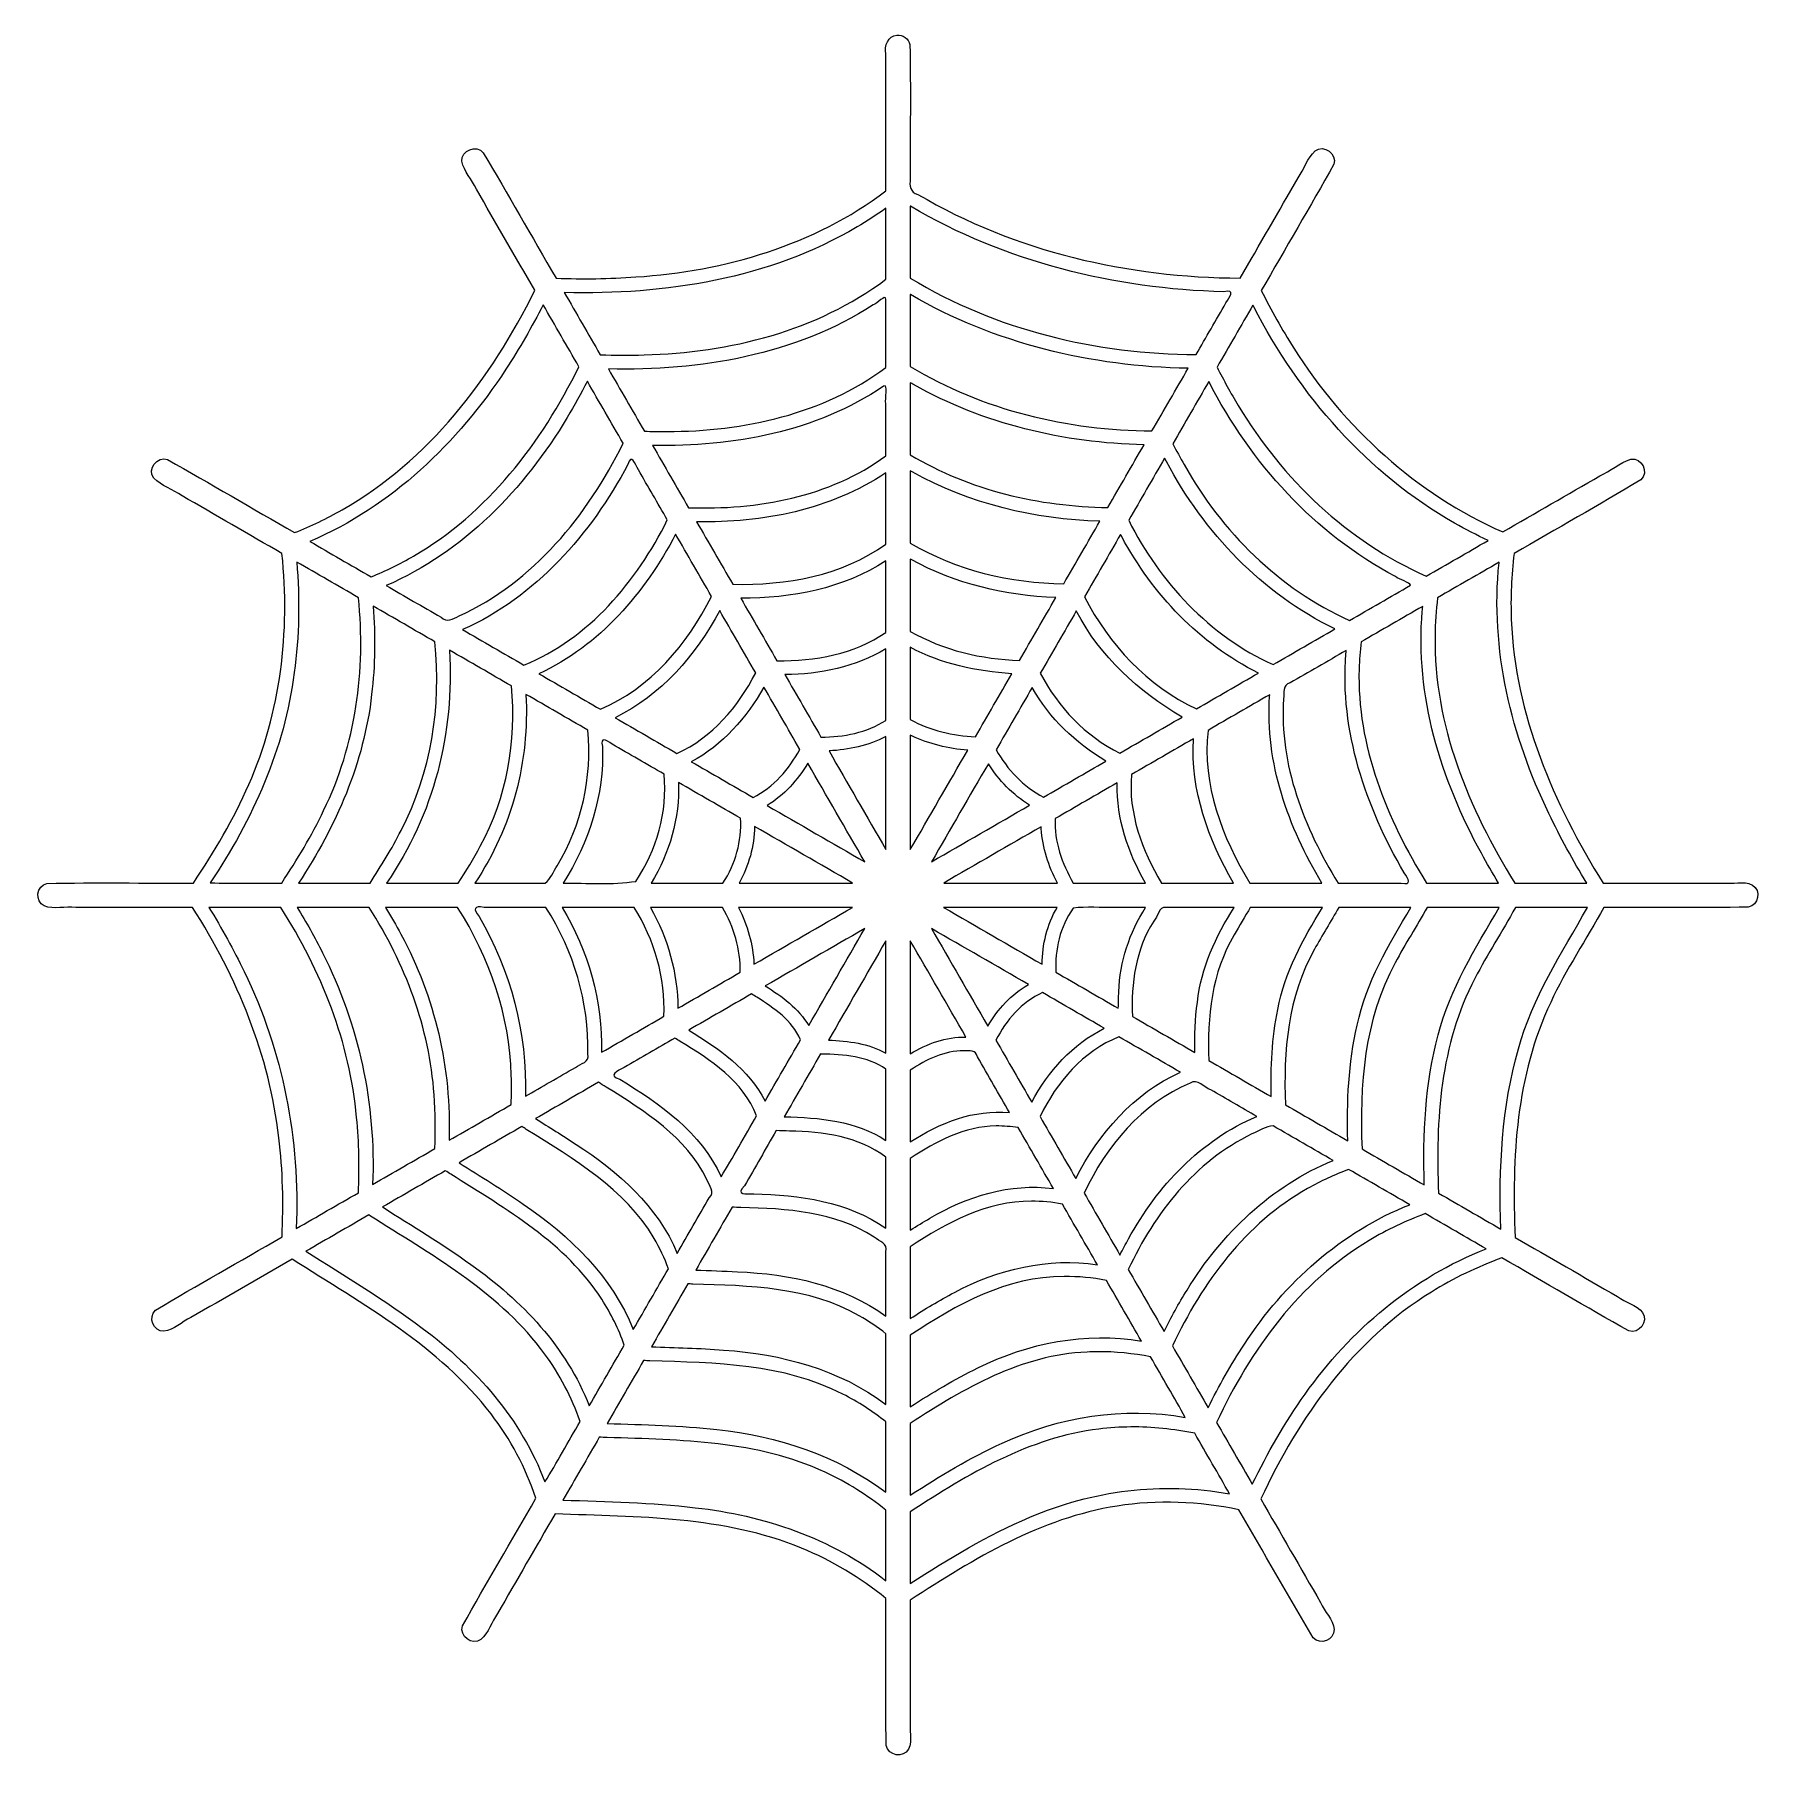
# Model space of a CAD drawing. Header units: centimetres. Extents: x -11.1 to 11.1, y -11.1 to 11.
import ezdxf

# ---------------------------------------------------------------- set-up
doc = ezdxf.new("R2010")
doc.units = ezdxf.units.CM
doc.header["$MEASUREMENT"] = 0
doc.layers.add('Camada 1', color=7, linetype='Continuous')

msp = doc.modelspace()

# ---------------------------------------------------------------- linework, layer by layer
at = {"layer": 'Camada 1'}
for points, knots in [([(-0.01304, 11.03048), (-0.12726, 11.02228), (-0.17668, 10.8921), (-0.15359, 10.79159), (-0.15359, 10.79159), (-0.15359, 10.20498), (-0.15359, 9.61837), (-0.15359, 9.03174), (-0.15359, 9.03174), (-1.07331, 8.33763), (-2.22049, 8.00349), (-3.36124, 7.92874), (-3.36124, 7.92874), (-3.702, 7.90413), (-4.04416, 7.90043), (-4.38552, 7.91265), (-4.38552, 7.91265), (-4.69741, 8.44843), (-5.00232, 8.98985), (-5.31844, 9.5223), (-5.31844, 9.5223), (-5.40639, 9.63216), (-5.60504, 9.55294), (-5.59239, 9.41271), (-5.59239, 9.41271), (-5.57088, 9.28097), (-5.46065, 9.17771), (-5.40771, 9.05595), (-5.40771, 9.05595), (-5.15778, 8.62328), (-4.90786, 8.19058), (-4.65796, 7.75785), (-4.65796, 7.75785), (-5.21729, 6.62509), (-6.01908, 5.57231), (-7.13007, 4.94186), (-7.13007, 4.94186), (-7.32451, 4.83113), (-7.53009, 4.73242), (-7.73933, 4.64862), (-7.73933, 4.64862), (-8.28289, 4.95953), (-8.82335, 5.27989), (-9.36879, 5.58511), (-9.36879, 5.58511), (-9.50161, 5.63647), (-9.63295, 5.46372), (-9.54685, 5.34974), (-9.54685, 5.34974), (-9.44969, 5.24608), (-9.29981, 5.20393), (-9.18429, 5.12193), (-9.18429, 5.12193), (-8.75675, 4.87507), (-8.32921, 4.62816), (-7.90164, 4.38123), (-7.90164, 4.38123), (-7.79663, 3.37782), (-7.91714, 2.34095), (-8.3278, 1.41858), (-8.3278, 1.41858), (-8.5205, 0.97442), (-8.76942, 0.55419), (-9.03802, 0.1539), (-9.03802, 0.1539), (-9.66402, 0.15078), (-10.2914, 0.1602), (-10.91656, 0.14935), (-10.91656, 0.14935), (-11.0525, 0.12294), (-11.07624, -0.08277), (-10.95209, -0.14085), (-10.95209, -0.14085), (-10.82485, -0.18736), (-10.68068, -0.14432), (-10.54773, -0.15916), (-10.54773, -0.15916), (-10.04838, -0.15916), (-9.54901, -0.15916), (-9.04969, -0.15916), (-9.04969, -0.15916), (-8.47729, -1.05231), (-8.06134, -2.05768), (-7.94222, -3.11469), (-7.94222, -3.11469), (-7.89023, -3.53572), (-7.88086, -3.96175), (-7.90113, -4.38548), (-7.90113, -4.38548), (-8.44117, -4.70041), (-8.98806, -5.0059), (-9.524, -5.32647), (-9.524, -5.32647), (-9.62422, -5.41508), (-9.55223, -5.60158), (-9.41751, -5.59693), (-9.41751, -5.59693), (-9.28644, -5.58442), (-9.1882, -5.47088), (-9.06919, -5.42143), (-9.06919, -5.42143), (-8.63657, -5.17164), (-8.20392, -4.92184), (-7.77128, -4.67213), (-7.77128, -4.67213), (-6.86286, -5.2526), (-5.88237, -5.78907), (-5.21921, -6.6578), (-5.21921, -6.6578), (-4.96997, -6.98411), (-4.77545, -7.34749), (-4.64324, -7.73677), (-4.64324, -7.73677), (-4.95566, -8.28417), (-5.27988, -8.82757), (-5.58529, -9.37737), (-5.58529, -9.37737), (-5.63003, -9.50882), (-5.46332, -9.63328), (-5.35039, -9.55237), (-5.35039, -9.55237), (-5.24853, -9.46712), (-5.21429, -9.32269), (-5.13624, -9.21693), (-5.13624, -9.21693), (-4.89023, -8.79103), (-4.64419, -8.3651), (-4.39818, -7.93912), (-4.39818, -7.93912), (-3.33545, -7.98047), (-2.23344, -7.96621), (-1.23662, -8.37896), (-1.23662, -8.37896), (-0.84562, -8.5376), (-0.48012, -8.75811), (-0.15352, -9.02423), (-0.15352, -9.02423), (-0.15103, -9.65269), (-0.15844, -10.28203), (-0.14997, -10.90992), (-0.14997, -10.90992), (-0.12886, -11.04417), (0.07297, -11.07708), (0.13668, -10.95765), (0.13668, -10.95765), (0.19126, -10.84332), (0.14356, -10.70682), (0.15946, -10.58477), (0.15946, -10.58477), (0.15946, -10.07203), (0.15946, -9.55932), (0.15946, -9.04659), (0.15946, -9.04659), (0.97406, -8.51467), (1.837, -7.99146), (2.81268, -7.83972), (2.81268, -7.83972), (3.32965, -7.75664), (3.86371, -7.77939), (4.37465, -7.88586), (4.37465, -7.88586), (4.69376, -8.43267), (5.00293, -8.98655), (5.32789, -9.52903), (5.32789, -9.52903), (5.41594, -9.62994), (5.60142, -9.55837), (5.59732, -9.42349), (5.59732, -9.42349), (5.58475, -9.29247), (5.47119, -9.1942), (5.42174, -9.07527), (5.42174, -9.07527), (5.16642, -8.63294), (4.91109, -8.19064), (4.65574, -7.74838), (4.65574, -7.74838), (5.14538, -6.69907), (5.84734, -5.70527), (6.84474, -5.09366), (6.84474, -5.09366), (7.12964, -4.9157), (7.43291, -4.7715), (7.74824, -4.65487), (7.74824, -4.65487), (8.29193, -4.96523), (8.83155, -5.28746), (9.3777, -5.59083), (9.3777, -5.59083), (9.5079, -5.63502), (9.63252, -5.47134), (9.55423, -5.358), (9.55423, -5.358), (9.47499, -5.25696), (9.33306, -5.22592), (9.23178, -5.15004), (9.23178, -5.15004), (8.79426, -4.89757), (8.3567, -4.64508), (7.91918, -4.39259), (7.91918, -4.39259), (7.87534, -3.37241), (7.93027, -2.30987), (8.37561, -1.37721), (8.37561, -1.37721), (8.57069, -0.95443), (8.83395, -0.56907), (9.05501, -0.15915), (9.05501, -0.15915), (9.67329, -0.15664), (10.29257, -0.16402), (10.91027, -0.15568), (10.91027, -0.15568), (11.04309, -0.13552), (11.07942, 0.06138), (10.96356, 0.12793), (10.96356, 0.12793), (10.84892, 0.18815), (10.70879, 0.1369), (10.58505, 0.15381), (10.58505, 0.15381), (10.07268, 0.15381), (9.56035, 0.15381), (9.04795, 0.15381), (9.04795, 0.15381), (8.41253, 1.17285), (7.91784, 2.31662), (7.87034, 3.53246), (7.87034, 3.53246), (7.85833, 3.81535), (7.87172, 4.10063), (7.90598, 4.38066), (7.90598, 4.38066), (8.44697, 4.69676), (8.99545, 5.00246), (9.5319, 5.3248), (9.5319, 5.3248), (9.63924, 5.42039), (9.54399, 5.61817), (9.40199, 5.5911), (9.40199, 5.5911), (9.25962, 5.54676), (9.14024, 5.44002), (9.00527, 5.37552), (9.00527, 5.37552), (8.59046, 5.13607), (8.1757, 4.89662), (7.76093, 4.6572), (7.76093, 4.6572), (6.6532, 5.14583), (5.72316, 5.99467), (5.07967, 7.01742), (5.07967, 7.01742), (4.92753, 7.25578), (4.78876, 7.50203), (4.66279, 7.75428), (4.66279, 7.75428), (4.97116, 8.29514), (5.29152, 8.83156), (5.59269, 9.37514), (5.59269, 9.37514), (5.6392, 9.50825), (5.46527, 9.63253), (5.3538, 9.54712), (5.3538, 9.54712), (5.25276, 9.45452), (5.21391, 9.30971), (5.13449, 9.19917), (5.13449, 9.19917), (4.88713, 8.77094), (4.6398, 8.34282), (4.39239, 7.91462), (4.39239, 7.91462), (2.95202, 7.92137), (1.50139, 8.25289), (0.25637, 8.98859), (0.25637, 8.98859), (0.15432, 9.01613), (0.1472, 9.09884), (0.15945, 9.192), (0.15945, 9.192), (0.15625, 9.76506), (0.1658, 10.3395), (0.1549, 10.91179), (0.1549, 10.91179), (0.13892, 10.98704), (0.06285, 11.03895), (-0.013, 11.03051), (-0.013, 11.03051), (-0.013, 11.03051), (-0.01302, 11.03048), (-0.01302, 11.03048), (-0.01302, 11.03048), (-0.01302, 11.03048), (-0.01304, 11.03048), (-0.01304, 11.03048)], [0, 0, 0, 0, 0.01333333, 0.01333333, 0.01333333, 0.01333333, 0.02666667, 0.02666667, 0.02666667, 0.02666667, 0.04, 0.04, 0.04, 0.04, 0.05333333, 0.05333333, 0.05333333, 0.05333333, 0.06666667, 0.06666667, 0.06666667, 0.06666667, 0.08, 0.08, 0.08, 0.08, 0.09333333, 0.09333333, 0.09333333, 0.09333333, 0.10666667, 0.10666667, 0.10666667, 0.10666667, 0.12, 0.12, 0.12, 0.12, 0.13333333, 0.13333333, 0.13333333, 0.13333333, 0.14666667, 0.14666667, 0.14666667, 0.14666667, 0.16, 0.16, 0.16, 0.16, 0.17333333, 0.17333333, 0.17333333, 0.17333333, 0.18666667, 0.18666667, 0.18666667, 0.18666667, 0.2, 0.2, 0.2, 0.2, 0.21333333, 0.21333333, 0.21333333, 0.21333333, 0.22666667, 0.22666667, 0.22666667, 0.22666667, 0.24, 0.24, 0.24, 0.24, 0.25333333, 0.25333333, 0.25333333, 0.25333333, 0.26666667, 0.26666667, 0.26666667, 0.26666667, 0.28, 0.28, 0.28, 0.28, 0.29333333, 0.29333333, 0.29333333, 0.29333333, 0.30666667, 0.30666667, 0.30666667, 0.30666667, 0.32, 0.32, 0.32, 0.32, 0.33333333, 0.33333333, 0.33333333, 0.33333333, 0.34666667, 0.34666667, 0.34666667, 0.34666667, 0.36, 0.36, 0.36, 0.36, 0.37333333, 0.37333333, 0.37333333, 0.37333333, 0.38666667, 0.38666667, 0.38666667, 0.38666667, 0.4, 0.4, 0.4, 0.4, 0.41333333, 0.41333333, 0.41333333, 0.41333333, 0.42666667, 0.42666667, 0.42666667, 0.42666667, 0.44, 0.44, 0.44, 0.44, 0.45333333, 0.45333333, 0.45333333, 0.45333333, 0.46666667, 0.46666667, 0.46666667, 0.46666667, 0.48, 0.48, 0.48, 0.48, 0.49333333, 0.49333333, 0.49333333, 0.49333333, 0.50666667, 0.50666667, 0.50666667, 0.50666667, 0.52, 0.52, 0.52, 0.52, 0.53333333, 0.53333333, 0.53333333, 0.53333333, 0.54666667, 0.54666667, 0.54666667, 0.54666667, 0.56, 0.56, 0.56, 0.56, 0.57333333, 0.57333333, 0.57333333, 0.57333333, 0.58666667, 0.58666667, 0.58666667, 0.58666667, 0.6, 0.6, 0.6, 0.6, 0.61333333, 0.61333333, 0.61333333, 0.61333333, 0.62666667, 0.62666667, 0.62666667, 0.62666667, 0.64, 0.64, 0.64, 0.64, 0.65333333, 0.65333333, 0.65333333, 0.65333333, 0.66666667, 0.66666667, 0.66666667, 0.66666667, 0.68, 0.68, 0.68, 0.68, 0.69333333, 0.69333333, 0.69333333, 0.69333333, 0.70666667, 0.70666667, 0.70666667, 0.70666667, 0.72, 0.72, 0.72, 0.72, 0.73333333, 0.73333333, 0.73333333, 0.73333333, 0.74666667, 0.74666667, 0.74666667, 0.74666667, 0.76, 0.76, 0.76, 0.76, 0.77333333, 0.77333333, 0.77333333, 0.77333333, 0.78666667, 0.78666667, 0.78666667, 0.78666667, 0.8, 0.8, 0.8, 0.8, 0.81333333, 0.81333333, 0.81333333, 0.81333333, 0.82666667, 0.82666667, 0.82666667, 0.82666667, 0.84, 0.84, 0.84, 0.84, 0.85333333, 0.85333333, 0.85333333, 0.85333333, 0.86666667, 0.86666667, 0.86666667, 0.86666667, 0.88, 0.88, 0.88, 0.88, 0.89333333, 0.89333333, 0.89333333, 0.89333333, 0.90666667, 0.90666667, 0.90666667, 0.90666667, 0.92, 0.92, 0.92, 0.92, 0.93333333, 0.93333333, 0.93333333, 0.93333333, 0.94666667, 0.94666667, 0.94666667, 0.94666667, 0.96, 0.96, 0.96, 0.96, 0.97333333, 0.97333333, 0.97333333, 0.97333333, 1, 1, 1, 1]), ([(-0.15356, 7.89993), (-1.04087, 7.23347), (-2.15997, 6.95722), (-3.25675, 6.92944), (-3.25675, 6.92944), (-3.44405, 6.92383), (-3.63156, 6.92423), (-3.81886, 6.931), (-3.81886, 6.931), (-3.97258, 7.1973), (-4.12628, 7.46369), (-4.27998, 7.73004), (-4.27998, 7.73004), (-2.98625, 7.69422), (-1.64851, 7.90411), (-0.52385, 8.57094), (-0.52385, 8.57094), (-0.39733, 8.64584), (-0.27342, 8.72519), (-0.15357, 8.8111), (-0.15357, 8.8111), (-0.15356, 8.50739), (-0.15356, 8.20367), (-0.15356, 7.89993), (-0.15356, 7.89993), (-0.15356, 7.89993), (-0.15356, 7.89993), (-0.15356, 7.89993), (-0.15356, 7.89993), (-0.15356, 7.89993), (-0.15356, 7.89993), (-0.15356, 7.89993)], [0, 0, 0, 0, 0.11111111, 0.11111111, 0.11111111, 0.11111111, 0.22222222, 0.22222222, 0.22222222, 0.22222222, 0.33333333, 0.33333333, 0.33333333, 0.33333333, 0.44444444, 0.44444444, 0.44444444, 0.44444444, 0.55555556, 0.55555556, 0.55555556, 0.55555556, 0.66666667, 0.66666667, 0.66666667, 0.66666667, 0.77777778, 0.77777778, 0.77777778, 0.77777778, 1, 1, 1, 1]), ([(0.16349, 8.83542), (1.37491, 8.1206), (2.78093, 7.77389), (4.18336, 7.73893), (4.18336, 7.73893), (4.33642, 7.77192), (4.25874, 7.67609), (4.20873, 7.5955), (4.20873, 7.5955), (4.08141, 7.375), (3.95402, 7.15447), (3.82678, 6.93402), (3.82678, 6.93402), (2.54662, 6.94108), (1.25646, 7.24604), (0.15942, 7.91361), (0.15942, 7.91361), (0.15942, 8.22174), (0.15942, 8.52985), (0.15942, 8.83796), (0.15942, 8.83796), (0.15942, 8.83796), (0.16349, 8.83542), (0.16349, 8.83542), (0.16349, 8.83542), (0.16349, 8.83542), (0.16349, 8.83542), (0.16349, 8.83542)], [0, 0, 0, 0, 0.125, 0.125, 0.125, 0.125, 0.25, 0.25, 0.25, 0.25, 0.375, 0.375, 0.375, 0.375, 0.5, 0.5, 0.5, 0.5, 0.625, 0.625, 0.625, 0.625, 0.75, 0.75, 0.75, 0.75, 1, 1, 1, 1]), ([(-4.09128, 6.77622), (-4.57309, 5.80401), (-5.26251, 4.89733), (-6.21231, 4.34877), (-6.21231, 4.34877), (-6.38754, 4.24659), (-6.57013, 4.15819), (-6.7582, 4.08194), (-6.7582, 4.08194), (-7.02014, 4.23326), (-7.28208, 4.38462), (-7.54401, 4.53602), (-7.54401, 4.53602), (-6.49658, 4.98203), (-5.64443, 5.79951), (-5.02907, 6.74577), (-5.02907, 6.74577), (-4.85471, 7.01234), (-4.69585, 7.2887), (-4.55091, 7.57217), (-4.55091, 7.57217), (-4.39769, 7.30687), (-4.24447, 7.04159), (-4.09128, 6.77622), (-4.09128, 6.77622), (-4.09128, 6.77622), (-4.09128, 6.77622), (-4.09128, 6.77622)], [0, 0, 0, 0, 0.125, 0.125, 0.125, 0.125, 0.25, 0.25, 0.25, 0.25, 0.375, 0.375, 0.375, 0.375, 0.5, 0.5, 0.5, 0.5, 0.625, 0.625, 0.625, 0.625, 0.75, 0.75, 0.75, 0.75, 1, 1, 1, 1]), ([(-0.15356, 6.76656), (-0.95829, 6.16858), (-1.97606, 5.94722), (-2.96404, 5.94598), (-2.96404, 5.94598), (-3.06008, 5.945), (-3.15615, 5.94699), (-3.25217, 5.94987), (-3.25217, 5.94987), (-3.40605, 6.21623), (-3.55993, 6.48256), (-3.71382, 6.74886), (-3.71382, 6.74886), (-2.53759, 6.71965), (-1.31818, 6.9264), (-0.31691, 7.56989), (-0.31691, 7.56989), (-0.26632, 7.5827), (-0.15845, 7.71277), (-0.15353, 7.6458), (-0.15353, 7.6458), (-0.15353, 7.35272), (-0.15353, 7.05975), (-0.15353, 6.76664), (-0.15353, 6.76664), (-0.15353, 6.76664), (-0.15354, 6.76656), (-0.15354, 6.76656), (-0.15354, 6.76656), (-0.15354, 6.76656), (-0.15356, 6.76656), (-0.15356, 6.76656)], [0, 0, 0, 0, 0.11111111, 0.11111111, 0.11111111, 0.11111111, 0.22222222, 0.22222222, 0.22222222, 0.22222222, 0.33333333, 0.33333333, 0.33333333, 0.33333333, 0.44444444, 0.44444444, 0.44444444, 0.44444444, 0.55555556, 0.55555556, 0.55555556, 0.55555556, 0.66666667, 0.66666667, 0.66666667, 0.66666667, 0.77777778, 0.77777778, 0.77777778, 0.77777778, 1, 1, 1, 1]), ([(0.16404, 7.70258), (1.23769, 7.07462), (2.48465, 6.77868), (3.72478, 6.75693), (3.72478, 6.75693), (3.56989, 6.48896), (3.41495, 6.22091), (3.26009, 5.95286), (3.26009, 5.95286), (2.17831, 5.96125), (1.08955, 6.21982), (0.15941, 6.77974), (0.15941, 6.77974), (0.15941, 7.08824), (0.15941, 7.39664), (0.15941, 7.70509), (0.15941, 7.70509), (0.15941, 7.70509), (0.16404, 7.70258), (0.16404, 7.70258), (0.16404, 7.70258), (0.16404, 7.70258), (0.16404, 7.70258), (0.16404, 7.70258)], [0, 0, 0, 0, 0.14285714, 0.14285714, 0.14285714, 0.14285714, 0.28571429, 0.28571429, 0.28571429, 0.28571429, 0.42857143, 0.42857143, 0.42857143, 0.42857143, 0.57142857, 0.57142857, 0.57142857, 0.57142857, 0.71428571, 0.71428571, 0.71428571, 0.71428571, 1, 1, 1, 1]), ([(4.56639, 7.54684), (5.15104, 6.41082), (6.02416, 5.40557), (7.14251, 4.77136), (7.14251, 4.77136), (7.28306, 4.69169), (7.42567, 4.61616), (7.57164, 4.5476), (7.57164, 4.5476), (7.30737, 4.39507), (7.04303, 4.24256), (6.77874, 4.09006), (6.77874, 4.09006), (5.76475, 4.53924), (4.93108, 5.335), (4.36759, 6.28015), (4.36759, 6.28015), (4.26935, 6.44062), (4.18034, 6.60519), (4.09512, 6.7722), (4.09512, 6.7722), (4.24845, 7.03766), (4.40188, 7.30314), (4.55523, 7.56868), (4.55523, 7.56868), (4.55523, 7.56868), (4.56259, 7.55421), (4.56259, 7.55421), (4.56259, 7.55421), (4.56259, 7.55421), (4.56639, 7.54684), (4.56639, 7.54684), (4.56639, 7.54684), (4.56639, 7.54684), (4.56639, 7.54684), (4.56639, 7.54684)], [0, 0, 0, 0, 0.1, 0.1, 0.1, 0.1, 0.2, 0.2, 0.2, 0.2, 0.3, 0.3, 0.3, 0.3, 0.4, 0.4, 0.4, 0.4, 0.5, 0.5, 0.5, 0.5, 0.6, 0.6, 0.6, 0.6, 0.7, 0.7, 0.7, 0.7, 0.8, 0.8, 0.8, 0.8, 1, 1, 1, 1]), ([(-3.52462, 5.79459), (-3.9841, 4.86871), (-4.67328, 4.015), (-5.63041, 3.5799), (-5.63041, 3.5799), (-5.7078, 3.54368), (-5.78937, 3.48653), (-5.86142, 3.5645), (-5.86142, 3.5645), (-6.09558, 3.69954), (-6.32971, 3.83472), (-6.56389, 3.96979), (-6.56389, 3.96979), (-5.57289, 4.40024), (-4.78896, 5.20833), (-4.24177, 6.12765), (-4.24177, 6.12765), (-4.15089, 6.2792), (-4.06482, 6.43316), (-3.98372, 6.59006), (-3.98372, 6.59006), (-3.83069, 6.32494), (-3.67766, 6.05978), (-3.52462, 5.79459), (-3.52462, 5.79459), (-3.52462, 5.79459), (-3.52462, 5.79459), (-3.52462, 5.79459)], [0, 0, 0, 0, 0.125, 0.125, 0.125, 0.125, 0.25, 0.25, 0.25, 0.25, 0.375, 0.375, 0.375, 0.375, 0.5, 0.5, 0.5, 0.5, 0.625, 0.625, 0.625, 0.625, 0.75, 0.75, 0.75, 0.75, 1, 1, 1, 1]), ([(-0.15356, 5.6343), (-0.87876, 5.10288), (-1.80244, 4.93916), (-2.68605, 4.96818), (-2.68605, 4.96818), (-2.83977, 5.23485), (-2.99347, 5.50153), (-3.14719, 5.76825), (-3.14719, 5.76825), (-2.11661, 5.74568), (-1.04746, 5.94184), (-0.18402, 6.52713), (-0.18402, 6.52713), (-0.11576, 6.56303), (-0.1718, 6.36349), (-0.15359, 6.30446), (-0.15359, 6.30446), (-0.15356, 6.08108), (-0.15356, 5.85769), (-0.15356, 5.6343)], [0, 0, 0, 0, 0.16666667, 0.16666667, 0.16666667, 0.16666667, 0.33333333, 0.33333333, 0.33333333, 0.33333333, 0.5, 0.5, 0.5, 0.5, 0.66666667, 0.66666667, 0.66666667, 0.66666667, 1, 1, 1, 1]), ([(0.20103, 6.54846), (1.09847, 6.04139), (2.13, 5.79855), (3.15815, 5.7758), (3.15815, 5.7758), (3.00337, 5.5078), (2.84872, 5.23975), (2.69391, 4.97176), (2.69391, 4.97176), (1.81015, 4.98295), (0.92162, 5.19229), (0.15941, 5.64745), (0.15941, 5.64745), (0.15941, 5.95572), (0.15941, 6.26398), (0.15941, 6.57227), (0.15941, 6.57227), (0.17328, 6.56437), (0.18714, 6.55643), (0.20103, 6.54846)], [0, 0, 0, 0, 0.16666667, 0.16666667, 0.16666667, 0.16666667, 0.33333333, 0.33333333, 0.33333333, 0.33333333, 0.5, 0.5, 0.5, 0.5, 0.66666667, 0.66666667, 0.66666667, 0.66666667, 1, 1, 1, 1]), ([(3.99164, 6.58143), (4.52769, 5.54365), (5.34337, 4.6337), (6.38358, 4.08554), (6.38358, 4.08554), (6.43594, 4.04556), (6.56879, 4.01167), (6.57596, 3.97288), (6.57596, 3.97288), (6.31598, 3.82289), (6.05611, 3.67287), (5.7961, 3.52288), (5.7961, 3.52288), (4.88882, 3.92854), (4.15476, 4.66017), (3.67298, 5.52107), (3.67298, 5.52107), (3.62144, 5.60936), (3.5744, 5.69908), (3.52796, 5.7896), (3.52796, 5.7896), (3.6815, 6.05556), (3.83501, 6.32157), (3.98855, 6.58753), (3.98855, 6.58753), (3.98855, 6.58753), (3.99164, 6.58143), (3.99164, 6.58143), (3.99164, 6.58143), (3.99164, 6.58143), (3.99164, 6.58143), (3.99164, 6.58143)], [0, 0, 0, 0, 0.11111111, 0.11111111, 0.11111111, 0.11111111, 0.22222222, 0.22222222, 0.22222222, 0.22222222, 0.33333333, 0.33333333, 0.33333333, 0.33333333, 0.44444444, 0.44444444, 0.44444444, 0.44444444, 0.55555556, 0.55555556, 0.55555556, 0.55555556, 0.66666667, 0.66666667, 0.66666667, 0.66666667, 0.77777778, 0.77777778, 0.77777778, 0.77777778, 1, 1, 1, 1]), ([(-2.95796, 4.81245), (-3.35251, 4.01883), (-3.96078, 3.292), (-4.79692, 2.94965), (-4.79692, 2.94965), (-5.05955, 3.10131), (-5.32217, 3.25299), (-5.58477, 3.40468), (-5.58477, 3.40468), (-4.64566, 3.82158), (-3.93935, 4.62949), (-3.46368, 5.52428), (-3.46368, 5.52428), (-3.42098, 5.67393), (-3.37422, 5.52989), (-3.32832, 5.45472), (-3.32832, 5.45472), (-3.2049, 5.24068), (-3.08144, 5.02655), (-2.95796, 4.81245)], [0, 0, 0, 0, 0.16666667, 0.16666667, 0.16666667, 0.16666667, 0.33333333, 0.33333333, 0.33333333, 0.33333333, 0.5, 0.5, 0.5, 0.5, 0.66666667, 0.66666667, 0.66666667, 0.66666667, 1, 1, 1, 1]), ([(3.44625, 5.55972), (3.93044, 4.65045), (4.67291, 3.86255), (5.6079, 3.41379), (5.6079, 3.41379), (5.34308, 3.26115), (5.07828, 3.10841), (4.81349, 2.95577), (4.81349, 2.95577), (3.99582, 3.32545), (3.35913, 4.01424), (2.96127, 4.80788), (2.96127, 4.80788), (3.11481, 5.07373), (3.26835, 5.33956), (3.42188, 5.60539), (3.42188, 5.60539), (3.43003, 5.59012), (3.43818, 5.5749), (3.44625, 5.55972)], [0, 0, 0, 0, 0.16666667, 0.16666667, 0.16666667, 0.16666667, 0.33333333, 0.33333333, 0.33333333, 0.33333333, 0.5, 0.5, 0.5, 0.5, 0.66666667, 0.66666667, 0.66666667, 0.66666667, 1, 1, 1, 1]), ([(-0.15356, 4.50202), (-0.72199, 4.09528), (-1.43224, 3.96918), (-2.11939, 3.98714), (-2.11939, 3.98714), (-2.27343, 4.25392), (-2.4275, 4.52078), (-2.58151, 4.78761), (-2.58151, 4.78761), (-1.73707, 4.77361), (-0.86172, 4.93935), (-0.15356, 5.41666), (-0.15356, 5.41666), (-0.15356, 5.11175), (-0.15356, 4.80687), (-0.15356, 4.50202), (-0.15356, 4.50202), (-0.15356, 4.50202), (-0.15356, 4.50202), (-0.15356, 4.50202)], [0, 0, 0, 0, 0.16666667, 0.16666667, 0.16666667, 0.16666667, 0.33333333, 0.33333333, 0.33333333, 0.33333333, 0.5, 0.5, 0.5, 0.5, 0.66666667, 0.66666667, 0.66666667, 0.66666667, 1, 1, 1, 1]), ([(0.18426, 5.42682), (0.91771, 5.01873), (1.75446, 4.81878), (2.59194, 4.79568), (2.59194, 4.79568), (2.43719, 4.52771), (2.28254, 4.25966), (2.12773, 3.99166), (2.12773, 3.99166), (1.44188, 4.00256), (0.75195, 4.16692), (0.15939, 4.51363), (0.15939, 4.51363), (0.15939, 4.82274), (0.15939, 5.13191), (0.15939, 5.44102), (0.15939, 5.44102), (0.15939, 5.44102), (0.17347, 5.43295), (0.17347, 5.43295), (0.17347, 5.43295), (0.17347, 5.43295), (0.18426, 5.42682), (0.18426, 5.42682), (0.18426, 5.42682), (0.18426, 5.42682), (0.18426, 5.42682), (0.18426, 5.42682)], [0, 0, 0, 0, 0.125, 0.125, 0.125, 0.125, 0.25, 0.25, 0.25, 0.25, 0.375, 0.375, 0.375, 0.375, 0.5, 0.5, 0.5, 0.5, 0.625, 0.625, 0.625, 0.625, 0.75, 0.75, 0.75, 0.75, 1, 1, 1, 1]), ([(-2.3908, 3.83082), (-2.69856, 3.21945), (-3.17317, 2.65467), (-3.81582, 2.3835), (-3.81582, 2.3835), (-4.07879, 2.53519), (-4.34173, 2.68684), (-4.60465, 2.83853), (-4.60465, 2.83853), (-3.82691, 3.19797), (-3.24395, 3.87935), (-2.85141, 4.62878), (-2.85141, 4.62878), (-2.69788, 4.36277), (-2.54434, 4.09683), (-2.3908, 3.83082)], [0, 0, 0, 0, 0.2, 0.2, 0.2, 0.2, 0.4, 0.4, 0.4, 0.4, 0.6, 0.6, 0.6, 0.6, 1, 1, 1, 1]), ([(2.87147, 4.59737), (3.26911, 3.85969), (3.86993, 3.22146), (4.62579, 2.84765), (4.62579, 2.84765), (4.36076, 2.69464), (4.0958, 2.54158), (3.83085, 2.38852), (3.83085, 2.38852), (3.20146, 2.68028), (2.7073, 3.21289), (2.39459, 3.82683), (2.39459, 3.82683), (2.54847, 4.09308), (2.70241, 4.35944), (2.85621, 4.62582), (2.85621, 4.62582), (2.85621, 4.62582), (2.86394, 4.61145), (2.86394, 4.61145), (2.86394, 4.61145), (2.86394, 4.61145), (2.87147, 4.59737), (2.87147, 4.59737)], [0, 0, 0, 0, 0.14285714, 0.14285714, 0.14285714, 0.14285714, 0.28571429, 0.28571429, 0.28571429, 0.28571429, 0.42857143, 0.42857143, 0.42857143, 0.42857143, 0.57142857, 0.57142857, 0.57142857, 0.57142857, 0.71428571, 0.71428571, 0.71428571, 0.71428571, 1, 1, 1, 1]), ([(-6.92052, 3.8146), (-6.82448, 2.88546), (-6.95555, 1.92725), (-7.36695, 1.08481), (-7.36695, 1.08481), (-7.51991, 0.76051), (-7.70641, 0.45283), (-7.90519, 0.15387), (-7.90519, 0.15387), (-8.2102, 0.15445), (-8.51961, 0.15244), (-8.82189, 0.15482), (-8.82189, 0.15482), (-8.28045, 0.96622), (-7.86725, 1.87742), (-7.74371, 2.85264), (-7.74371, 2.85264), (-7.67936, 3.32156), (-7.6736, 3.79943), (-7.71188, 4.27152), (-7.71188, 4.27152), (-7.44809, 4.11925), (-7.1843, 3.96685), (-6.92048, 3.81445), (-6.92048, 3.81445), (-6.92048, 3.81445), (-6.92049, 3.8146), (-6.92049, 3.8146), (-6.92049, 3.8146), (-6.92049, 3.8146), (-6.92052, 3.8146), (-6.92052, 3.8146)], [0, 0, 0, 0, 0.11111111, 0.11111111, 0.11111111, 0.11111111, 0.22222222, 0.22222222, 0.22222222, 0.22222222, 0.33333333, 0.33333333, 0.33333333, 0.33333333, 0.44444444, 0.44444444, 0.44444444, 0.44444444, 0.55555556, 0.55555556, 0.55555556, 0.55555556, 0.66666667, 0.66666667, 0.66666667, 0.66666667, 0.77777778, 0.77777778, 0.77777778, 0.77777778, 1, 1, 1, 1]), ([(-0.15356, 3.36968), (-0.56036, 3.08962), (-1.06412, 2.99646), (-1.5527, 3.0059), (-1.5527, 3.0059), (-1.70677, 3.27276), (-1.86081, 3.53959), (-2.01487, 3.80645), (-2.01487, 3.80645), (-1.36696, 3.80285), (-0.70098, 3.93239), (-0.15355, 4.28585), (-0.15355, 4.28585), (-0.15356, 3.98047), (-0.15356, 3.67506), (-0.15356, 3.36968)], [0, 0, 0, 0, 0.2, 0.2, 0.2, 0.2, 0.4, 0.4, 0.4, 0.4, 0.6, 0.6, 0.6, 0.6, 1, 1, 1, 1]), ([(0.16859, 4.30414), (0.73533, 3.99418), (1.38118, 3.83892), (2.02636, 3.81564), (2.02636, 3.81564), (1.87145, 3.54727), (1.71653, 3.27888), (1.56162, 3.01054), (1.56162, 3.01054), (1.07312, 3.02313), (0.58308, 3.13984), (0.15943, 3.38239), (0.15943, 3.38239), (0.15943, 3.69132), (0.15943, 4.0003), (0.15943, 4.30923), (0.15943, 4.30923), (0.15943, 4.30923), (0.16859, 4.30414), (0.16859, 4.30414), (0.16859, 4.30414), (0.16859, 4.30414), (0.16859, 4.30414), (0.16859, 4.30414)], [0, 0, 0, 0, 0.14285714, 0.14285714, 0.14285714, 0.14285714, 0.28571429, 0.28571429, 0.28571429, 0.28571429, 0.42857143, 0.42857143, 0.42857143, 0.42857143, 0.57142857, 0.57142857, 0.57142857, 0.57142857, 0.71428571, 0.71428571, 0.71428571, 0.71428571, 1, 1, 1, 1]), ([(7.71271, 4.26204), (7.59748, 3.15389), (7.87051, 2.03724), (8.35242, 1.04423), (8.35242, 1.04423), (8.49818, 0.73872), (8.66233, 0.44288), (8.83788, 0.15391), (8.83788, 0.15391), (8.53035, 0.15391), (8.22272, 0.15391), (7.91509, 0.15391), (7.91509, 0.15391), (7.32211, 1.10519), (6.87245, 2.18959), (6.89176, 3.32761), (6.89176, 3.32761), (6.89277, 3.49006), (6.90488, 3.65233), (6.92433, 3.8136), (6.92433, 3.8136), (7.18727, 3.96547), (7.45024, 4.11726), (7.71316, 4.26919), (7.71316, 4.26919), (7.71316, 4.26919), (7.71271, 4.26204), (7.71271, 4.26204), (7.71271, 4.26204), (7.71271, 4.26204), (7.71271, 4.26204), (7.71271, 4.26204), (7.71271, 4.26204), (7.71271, 4.26204), (7.71271, 4.26204), (7.71271, 4.26204)], [0, 0, 0, 0, 0.1, 0.1, 0.1, 0.1, 0.2, 0.2, 0.2, 0.2, 0.3, 0.3, 0.3, 0.3, 0.4, 0.4, 0.4, 0.4, 0.5, 0.5, 0.5, 0.5, 0.6, 0.6, 0.6, 0.6, 0.7, 0.7, 0.7, 0.7, 0.8, 0.8, 0.8, 0.8, 1, 1, 1, 1]), ([(-5.93939, 3.24845), (-5.85446, 2.42017), (-5.98921, 1.56536), (-6.37447, 0.82796), (-6.37447, 0.82796), (-6.49266, 0.59338), (-6.62815, 0.37171), (-6.77238, 0.15388), (-6.77238, 0.15388), (-7.07816, 0.15388), (-7.38386, 0.15388), (-7.68961, 0.15388), (-7.68961, 0.15388), (-7.20799, 0.87937), (-6.84789, 1.70122), (-6.75111, 2.57323), (-6.75111, 2.57323), (-6.70618, 2.94873), (-6.70346, 3.32854), (-6.73132, 3.70551), (-6.73132, 3.70551), (-6.46734, 3.55314), (-6.20337, 3.4008), (-5.93939, 3.24845), (-5.93939, 3.24845), (-5.93939, 3.24845), (-5.93939, 3.24845), (-5.93939, 3.24845)], [0, 0, 0, 0, 0.125, 0.125, 0.125, 0.125, 0.25, 0.25, 0.25, 0.25, 0.375, 0.375, 0.375, 0.375, 0.5, 0.5, 0.5, 0.5, 0.625, 0.625, 0.625, 0.625, 0.75, 0.75, 0.75, 0.75, 1, 1, 1, 1]), ([(-1.82414, 2.84919), (-2.04864, 2.4139), (-2.38305, 2.01919), (-2.83519, 1.81679), (-2.83519, 1.81679), (-3.09932, 1.96932), (-3.36346, 2.12191), (-3.62762, 2.27441), (-3.62762, 2.27441), (-3.03757, 2.56275), (-2.59273, 3.07731), (-2.28576, 3.64866), (-2.28576, 3.64866), (-2.13191, 3.3822), (-1.978, 3.11571), (-1.82414, 2.84919), (-1.82414, 2.84919), (-1.82414, 2.84919), (-1.82414, 2.84919), (-1.82414, 2.84919)], [0, 0, 0, 0, 0.16666667, 0.16666667, 0.16666667, 0.16666667, 0.33333333, 0.33333333, 0.33333333, 0.33333333, 0.5, 0.5, 0.5, 0.5, 0.66666667, 0.66666667, 0.66666667, 0.66666667, 1, 1, 1, 1]), ([(3.64609, 2.2815), (3.38047, 2.12812), (3.11481, 1.97477), (2.84916, 1.82136), (2.84916, 1.82136), (2.40474, 2.03522), (2.0552, 2.4109), (1.82744, 2.84464), (1.82744, 2.84464), (1.98132, 3.11126), (2.13523, 3.37799), (2.28911, 3.64466), (2.28911, 3.64466), (2.60109, 3.04792), (3.07872, 2.62348), (3.64609, 2.2815)], [0, 0, 0, 0, 0.2, 0.2, 0.2, 0.2, 0.4, 0.4, 0.4, 0.4, 0.6, 0.6, 0.6, 0.6, 1, 1, 1, 1]), ([(6.72753, 3.64315), (6.63442, 2.55648), (6.96653, 1.47859), (7.48591, 0.53591), (7.48591, 0.53591), (7.55565, 0.40656), (7.62939, 0.28), (7.70506, 0.1539), (7.70506, 0.1539), (7.39751, 0.1539), (7.0899, 0.1539), (6.78227, 0.1539), (6.78227, 0.1539), (6.2716, 0.97411), (5.88816, 1.91565), (5.91732, 2.89998), (5.91732, 2.89998), (5.92007, 3.01574), (5.92928, 3.13133), (5.94216, 3.24643), (5.94216, 3.24643), (6.20584, 3.39859), (6.46945, 3.55081), (6.73308, 3.70305), (6.73308, 3.70305), (6.73124, 3.68303), (6.72936, 3.66305), (6.72753, 3.64315), (6.72753, 3.64315), (6.72753, 3.64315), (6.72753, 3.64315), (6.72753, 3.64315)], [0, 0, 0, 0, 0.11111111, 0.11111111, 0.11111111, 0.11111111, 0.22222222, 0.22222222, 0.22222222, 0.22222222, 0.33333333, 0.33333333, 0.33333333, 0.33333333, 0.44444444, 0.44444444, 0.44444444, 0.44444444, 0.55555556, 0.55555556, 0.55555556, 0.55555556, 0.66666667, 0.66666667, 0.66666667, 0.66666667, 0.77777778, 0.77777778, 0.77777778, 0.77777778, 1, 1, 1, 1]), ([(-4.95877, 2.68232), (-4.8886, 1.97575), (-5.01611, 1.24918), (-5.35702, 0.62667), (-5.35702, 0.62667), (-5.44282, 0.46416), (-5.53844, 0.30779), (-5.6406, 0.15391), (-5.6406, 0.15391), (-5.94664, 0.15391), (-6.25274, 0.15391), (-6.55881, 0.15391), (-6.55881, 0.15391), (-5.94926, 1.04018), (-5.69196, 2.0774), (-5.75122, 3.13989), (-5.75122, 3.13989), (-5.48711, 2.98738), (-5.22298, 2.83485), (-4.95882, 2.68235), (-4.95882, 2.68235), (-4.95882, 2.68235), (-4.95882, 2.68235), (-4.95882, 2.68235), (-4.95882, 2.68235), (-4.95882, 2.68235), (-4.95882, 2.68235), (-4.95882, 2.68235), (-4.95882, 2.68235), (-4.95882, 2.68235), (-4.95877, 2.68235), (-4.95877, 2.68235), (-4.95877, 2.68235), (-4.95877, 2.68235), (-4.95877, 2.68232), (-4.95877, 2.68232)], [0, 0, 0, 0, 0.1, 0.1, 0.1, 0.1, 0.2, 0.2, 0.2, 0.2, 0.3, 0.3, 0.3, 0.3, 0.4, 0.4, 0.4, 0.4, 0.5, 0.5, 0.5, 0.5, 0.6, 0.6, 0.6, 0.6, 0.7, 0.7, 0.7, 0.7, 0.8, 0.8, 0.8, 0.8, 1, 1, 1, 1]), ([(-0.15356, 2.23991), (-0.3987, 2.08296), (-0.69744, 2.02425), (-0.98655, 2.02578), (-0.98655, 2.02578), (-1.14093, 2.29288), (-1.29532, 2.55984), (-1.44973, 2.82689), (-1.44973, 2.82689), (-0.99951, 2.83216), (-0.54168, 2.92391), (-0.15354, 3.15815), (-0.15354, 3.15815), (-0.15356, 2.85208), (-0.15356, 2.54595), (-0.15356, 2.23991)], [0, 0, 0, 0, 0.2, 0.2, 0.2, 0.2, 0.4, 0.4, 0.4, 0.4, 0.6, 0.6, 0.6, 0.6, 1, 1, 1, 1]), ([(1.46069, 2.83604), (1.30578, 2.56762), (1.15089, 2.29928), (0.99598, 2.03094), (0.99598, 2.03094), (0.70536, 2.04351), (0.4163, 2.11188), (0.15945, 2.25057), (0.15945, 2.25057), (0.15945, 2.55984), (0.15945, 2.86914), (0.15945, 3.17844), (0.15945, 3.17844), (0.56123, 2.9573), (1.00994, 2.87631), (1.46069, 2.83604)], [0, 0, 0, 0, 0.2, 0.2, 0.2, 0.2, 0.4, 0.4, 0.4, 0.4, 0.6, 0.6, 0.6, 0.6, 1, 1, 1, 1]), ([(5.74789, 3.09523), (5.66997, 2.10505), (6.00192, 1.1302), (6.49468, 0.28575), (6.49468, 0.28575), (6.55236, 0.20153), (6.60342, 0.1215), (6.45819, 0.15388), (6.45819, 0.15388), (6.18829, 0.15388), (5.91839, 0.15388), (5.64851, 0.15388), (5.64851, 0.15388), (5.21179, 0.85847), (4.89347, 1.67071), (4.94694, 2.51529), (4.94694, 2.51529), (4.95826, 2.59276), (4.93106, 2.6983), (5.03137, 2.72032), (5.03137, 2.72032), (5.27137, 2.85878), (5.51143, 2.99729), (5.75146, 3.1358), (5.75146, 3.1358), (5.75027, 3.12227), (5.74908, 3.10875), (5.74789, 3.09523), (5.74789, 3.09523), (5.74789, 3.09523), (5.74789, 3.09523), (5.74789, 3.09523)], [0, 0, 0, 0, 0.11111111, 0.11111111, 0.11111111, 0.11111111, 0.22222222, 0.22222222, 0.22222222, 0.22222222, 0.33333333, 0.33333333, 0.33333333, 0.33333333, 0.44444444, 0.44444444, 0.44444444, 0.44444444, 0.55555556, 0.55555556, 0.55555556, 0.55555556, 0.66666667, 0.66666667, 0.66666667, 0.66666667, 0.77777778, 0.77777778, 0.77777778, 0.77777778, 1, 1, 1, 1]), ([(-1.25796, 1.86859), (-1.39531, 1.61567), (-1.59337, 1.3817), (-1.85708, 1.25216), (-1.85708, 1.25216), (-2.12143, 1.4049), (-2.38569, 1.55754), (-2.65004, 1.71023), (-2.65004, 1.71023), (-2.24748, 1.92221), (-1.94061, 2.2762), (-1.7191, 2.66802), (-1.7191, 2.66802), (-1.56541, 2.40157), (-1.41168, 2.13508), (-1.25796, 1.86859), (-1.25796, 1.86859), (-1.25796, 1.86859), (-1.25796, 1.86859), (-1.25796, 1.86859)], [0, 0, 0, 0, 0.16666667, 0.16666667, 0.16666667, 0.16666667, 0.33333333, 0.33333333, 0.33333333, 0.33333333, 0.5, 0.5, 0.5, 0.5, 0.66666667, 0.66666667, 0.66666667, 0.66666667, 1, 1, 1, 1]), ([(2.66599, 1.71582), (2.40019, 1.56236), (2.13431, 1.40877), (1.86854, 1.25521), (1.86854, 1.25521), (1.61049, 1.3884), (1.4015, 1.61155), (1.26129, 1.86452), (1.26129, 1.86452), (1.41528, 2.13101), (1.5694, 2.3975), (1.72346, 2.66399), (1.72346, 2.66399), (1.94397, 2.25743), (2.28087, 1.95898), (2.66599, 1.71582), (2.66599, 1.71582), (2.66599, 1.71582), (2.66599, 1.71582), (2.66599, 1.71582)], [0, 0, 0, 0, 0.16666667, 0.16666667, 0.16666667, 0.16666667, 0.33333333, 0.33333333, 0.33333333, 0.33333333, 0.5, 0.5, 0.5, 0.5, 0.66666667, 0.66666667, 0.66666667, 0.66666667, 1, 1, 1, 1]), ([(-3.97867, 2.11611), (-3.92065, 1.51003), (-4.05516, 0.89336), (-4.37102, 0.37584), (-4.37102, 0.37584), (-4.42253, 0.30509), (-4.45656, 0.19886), (-4.52503, 0.15388), (-4.52503, 0.15388), (-4.82552, 0.15388), (-5.12603, 0.15388), (-5.42654, 0.15388), (-5.42654, 0.15388), (-4.94267, 0.87363), (-4.72854, 1.7145), (-4.77159, 2.57371), (-4.77159, 2.57371), (-4.50728, 2.42123), (-4.24296, 2.2687), (-3.97867, 2.11611)], [0, 0, 0, 0, 0.16666667, 0.16666667, 0.16666667, 0.16666667, 0.33333333, 0.33333333, 0.33333333, 0.33333333, 0.5, 0.5, 0.5, 0.5, 0.66666667, 0.66666667, 0.66666667, 0.66666667, 1, 1, 1, 1]), ([(4.76885, 2.54733), (4.71003, 1.69955), (5.00959, 0.86834), (5.43949, 0.15388), (5.43949, 0.15388), (5.13157, 0.15388), (4.82362, 0.15388), (4.51564, 0.15388), (4.51564, 0.15388), (4.15787, 0.73506), (3.90326, 1.41785), (3.97896, 2.11256), (3.97896, 2.11256), (4.24275, 2.26491), (4.50654, 2.41725), (4.77033, 2.56963), (4.77033, 2.56963), (4.77033, 2.56963), (4.76927, 2.55346), (4.76927, 2.55346), (4.76927, 2.55346), (4.76927, 2.55346), (4.76885, 2.54733), (4.76885, 2.54733), (4.76885, 2.54733), (4.76885, 2.54733), (4.76885, 2.54733), (4.76885, 2.54733), (4.76885, 2.54733), (4.76885, 2.54733), (4.76885, 2.54733), (4.76885, 2.54733)], [0, 0, 0, 0, 0.11111111, 0.11111111, 0.11111111, 0.11111111, 0.22222222, 0.22222222, 0.22222222, 0.22222222, 0.33333333, 0.33333333, 0.33333333, 0.33333333, 0.44444444, 0.44444444, 0.44444444, 0.44444444, 0.55555556, 0.55555556, 0.55555556, 0.55555556, 0.66666667, 0.66666667, 0.66666667, 0.66666667, 0.77777778, 0.77777778, 0.77777778, 0.77777778, 1, 1, 1, 1]), ([(-2.99855, 1.54998), (-2.95373, 1.06447), (-3.09184, 0.57637), (-3.3628, 0.1752), (-3.3628, 0.1752), (-3.66241, 0.12718), (-3.98727, 0.15387), (-4.29474, 0.15387), (-4.29474, 0.15387), (-3.9607, 0.67092), (-3.7683, 1.28398), (-3.78886, 1.90401), (-3.78886, 1.90401), (-3.82286, 2.04061), (-3.74682, 1.99021), (-3.66593, 1.93499), (-3.66593, 1.93499), (-3.44345, 1.80671), (-3.22101, 1.67836), (-2.99855, 1.54998), (-2.99855, 1.54998), (-2.99855, 1.54998), (-2.99855, 1.54998), (-2.99855, 1.54998)], [0, 0, 0, 0, 0.14285714, 0.14285714, 0.14285714, 0.14285714, 0.28571429, 0.28571429, 0.28571429, 0.28571429, 0.42857143, 0.42857143, 0.42857143, 0.42857143, 0.57142857, 0.57142857, 0.57142857, 0.57142857, 0.71428571, 0.71428571, 0.71428571, 0.71428571, 1, 1, 1, 1]), ([(-0.15356, 0.58206), (-0.39505, 1.00375), (-0.64873, 1.43248), (-0.88257, 1.84981), (-0.88257, 1.84981), (-0.63029, 1.86087), (-0.37745, 1.9159), (-0.15356, 2.03393), (-0.15356, 2.03393), (-0.15356, 1.54998), (-0.15356, 1.06601), (-0.15356, 0.58206)], [0, 0, 0, 0, 0.25, 0.25, 0.25, 0.25, 0.5, 0.5, 0.5, 0.5, 1, 1, 1, 1]), ([(0.17971, 2.04105), (0.40429, 1.9376), (0.64863, 1.87756), (0.89551, 1.8574), (0.89551, 1.8574), (0.65019, 1.43229), (0.40476, 1.00716), (0.15941, 0.58206), (0.15941, 0.58206), (0.15941, 1.07159), (0.15941, 1.56118), (0.15941, 2.05071), (0.15941, 2.05071), (0.15941, 2.05071), (0.17409, 2.04375), (0.17409, 2.04375), (0.17409, 2.04375), (0.17409, 2.04375), (0.17971, 2.04105), (0.17971, 2.04105), (0.17971, 2.04105), (0.17971, 2.04105), (0.17971, 2.04105), (0.17971, 2.04105)], [0, 0, 0, 0, 0.14285714, 0.14285714, 0.14285714, 0.14285714, 0.28571429, 0.28571429, 0.28571429, 0.28571429, 0.42857143, 0.42857143, 0.42857143, 0.42857143, 0.57142857, 0.57142857, 0.57142857, 0.57142857, 0.71428571, 0.71428571, 0.71428571, 0.71428571, 1, 1, 1, 1]), ([(3.79074, 1.99898), (3.7547, 1.34543), (3.98132, 0.70951), (4.30723, 0.15391), (4.30723, 0.15391), (3.99907, 0.15391), (3.69096, 0.15391), (3.38288, 0.15391), (3.38288, 0.15391), (3.13139, 0.57007), (2.95346, 1.05267), (2.99728, 1.54546), (2.99728, 1.54546), (3.26197, 1.69815), (3.52658, 1.85084), (3.79124, 2.00353), (3.79124, 2.00353), (3.79124, 2.00353), (3.79074, 1.99898), (3.79074, 1.99898), (3.79074, 1.99898), (3.79074, 1.99898), (3.79074, 1.99898), (3.79074, 1.99898), (3.79074, 1.99898), (3.79074, 1.99898), (3.79074, 1.99898), (3.79074, 1.99898)], [0, 0, 0, 0, 0.125, 0.125, 0.125, 0.125, 0.25, 0.25, 0.25, 0.25, 0.375, 0.375, 0.375, 0.375, 0.5, 0.5, 0.5, 0.5, 0.625, 0.625, 0.625, 0.625, 0.75, 0.75, 0.75, 0.75, 1, 1, 1, 1]), ([(-0.4245, 0.42529), (-0.84196, 0.66627), (-1.2595, 0.9072), (-1.67698, 1.14818), (-1.67698, 1.14818), (-1.46066, 1.28047), (-1.28537, 1.47526), (-1.15496, 1.69052), (-1.15496, 1.69052), (-0.91149, 1.26876), (-0.66802, 0.84706), (-0.4245, 0.42529), (-0.4245, 0.42529), (-0.4245, 0.42529), (-0.4245, 0.42529), (-0.4245, 0.42529)], [0, 0, 0, 0, 0.2, 0.2, 0.2, 0.2, 0.4, 0.4, 0.4, 0.4, 0.6, 0.6, 0.6, 0.6, 1, 1, 1, 1]), ([(1.16086, 1.68495), (1.29511, 1.47101), (1.47471, 1.28575), (1.68902, 1.15174), (1.68902, 1.15174), (1.2696, 0.90954), (0.85026, 0.66747), (0.43087, 0.4253), (0.43087, 0.4253), (0.67413, 0.84347), (0.91739, 1.27529), (1.16086, 1.68495)], [0, 0, 0, 0, 0.25, 0.25, 0.25, 0.25, 0.5, 0.5, 0.5, 0.5, 1, 1, 1, 1]), ([(-2.01845, 0.98383), (-2.00033, 0.68998), (-2.08359, 0.39889), (-2.24417, 0.15388), (-2.24417, 0.15388), (-2.55146, 0.15388), (-2.85872, 0.15388), (-3.16595, 0.15388), (-3.16595, 0.15388), (-2.92653, 0.53816), (-2.79797, 0.98909), (-2.81487, 1.44394), (-2.81487, 1.44394), (-2.54942, 1.29061), (-2.28391, 1.13718), (-2.01845, 0.98383)], [0, 0, 0, 0, 0.2, 0.2, 0.2, 0.2, 0.4, 0.4, 0.4, 0.4, 0.6, 0.6, 0.6, 0.6, 1, 1, 1, 1]), ([(2.81313, 1.42875), (2.80477, 0.97872), (2.95601, 0.54076), (3.17537, 0.15388), (3.17537, 0.15388), (2.86713, 0.15388), (2.55884, 0.15388), (2.25057, 0.15388), (2.25057, 0.15388), (2.10648, 0.40386), (2.00168, 0.68757), (2.01821, 0.97975), (2.01821, 0.97975), (2.28314, 1.13294), (2.54817, 1.28616), (2.81312, 1.43941), (2.81312, 1.43941), (2.81312, 1.43941), (2.81313, 1.42875), (2.81313, 1.42875)], [0, 0, 0, 0, 0.16666667, 0.16666667, 0.16666667, 0.16666667, 0.33333333, 0.33333333, 0.33333333, 0.33333333, 0.5, 0.5, 0.5, 0.5, 0.66666667, 0.66666667, 0.66666667, 0.66666667, 1, 1, 1, 1]), ([(-0.58073, 0.15388), (-1.06606, 0.15388), (-1.55135, 0.15388), (-2.03668, 0.15388), (-2.03668, 0.15388), (-1.91323, 0.37505), (-1.84203, 0.62582), (-1.83933, 0.88032), (-1.83933, 0.88032), (-1.41981, 0.63815), (-1.00028, 0.39603), (-0.58073, 0.15388)], [0, 0, 0, 0, 0.25, 0.25, 0.25, 0.25, 0.5, 0.5, 0.5, 0.5, 1, 1, 1, 1]), ([(1.84012, 0.8509), (1.8534, 0.60523), (1.93368, 0.3692), (2.04657, 0.15391), (2.04657, 0.15391), (1.5604, 0.15391), (1.07423, 0.15391), (0.58805, 0.15391), (0.58805, 0.15391), (1.00511, 0.39489), (1.4221, 0.63585), (1.83908, 0.87675), (1.83908, 0.87675), (1.83908, 0.87675), (1.83969, 0.86058), (1.83969, 0.86058), (1.83969, 0.86058), (1.83969, 0.86058), (1.84012, 0.8509), (1.84012, 0.8509), (1.84012, 0.8509), (1.84012, 0.8509), (1.84018, 0.8509), (1.84018, 0.8509), (1.84018, 0.8509), (1.84018, 0.8509), (1.84012, 0.8509), (1.84012, 0.8509)], [0, 0, 0, 0, 0.125, 0.125, 0.125, 0.125, 0.25, 0.25, 0.25, 0.25, 0.375, 0.375, 0.375, 0.375, 0.5, 0.5, 0.5, 0.5, 0.625, 0.625, 0.625, 0.625, 0.75, 0.75, 0.75, 0.75, 1, 1, 1, 1]), ([(-7.91636, -0.15917), (-7.39764, -0.97081), (-7.02982, -1.89182), (-6.94391, -2.85567), (-6.94391, -2.85567), (-6.91219, -3.17592), (-6.90713, -3.4985), (-6.92206, -3.81986), (-6.92206, -3.81986), (-7.18738, -3.97284), (-7.45268, -4.1259), (-7.71803, -4.27899), (-7.71803, -4.27899), (-7.66808, -3.14589), (-7.88945, -2.00162), (-8.38695, -0.9821), (-8.38695, -0.9821), (-8.52287, -0.70019), (-8.67423, -0.42555), (-8.83915, -0.15917), (-8.83915, -0.15917), (-8.53157, -0.15917), (-8.22396, -0.15917), (-7.91636, -0.15917), (-7.91636, -0.15917), (-7.91636, -0.15917), (-7.91636, -0.15917), (-7.91636, -0.15917)], [0, 0, 0, 0, 0.125, 0.125, 0.125, 0.125, 0.25, 0.25, 0.25, 0.25, 0.375, 0.375, 0.375, 0.375, 0.5, 0.5, 0.5, 0.5, 0.625, 0.625, 0.625, 0.625, 0.75, 0.75, 0.75, 0.75, 1, 1, 1, 1]), ([(-6.78257, -0.15917), (-6.32267, -0.88072), (-6.00641, -1.70513), (-5.95056, -2.56476), (-5.95056, -2.56476), (-5.93294, -2.79389), (-5.93048, -3.02418), (-5.94146, -3.25374), (-5.94146, -3.25374), (-6.2071, -3.40691), (-6.4728, -3.5601), (-6.73844, -3.71335), (-6.73844, -3.71335), (-6.69685, -2.68822), (-6.91351, -1.65315), (-7.38172, -0.74099), (-7.38172, -0.74099), (-7.48086, -0.54208), (-7.58981, -0.3488), (-7.70589, -0.15917), (-7.70589, -0.15917), (-7.39807, -0.15917), (-7.09028, -0.15917), (-6.78257, -0.15917), (-6.78257, -0.15917), (-6.78257, -0.15917), (-6.78257, -0.15917), (-6.78257, -0.15917)], [0, 0, 0, 0, 0.125, 0.125, 0.125, 0.125, 0.25, 0.25, 0.25, 0.25, 0.375, 0.375, 0.375, 0.375, 0.5, 0.5, 0.5, 0.5, 0.625, 0.625, 0.625, 0.625, 0.75, 0.75, 0.75, 0.75, 1, 1, 1, 1]), ([(-5.64872, -0.15917), (-5.23859, -0.80229), (-4.97752, -1.54712), (-4.96027, -2.3142), (-4.96027, -2.3142), (-4.95582, -2.43871), (-4.95609, -2.56349), (-4.9618, -2.68808), (-4.9618, -2.68808), (-5.2267, -2.83958), (-5.49631, -2.9992), (-5.75828, -3.14562), (-5.75828, -3.14562), (-5.72597, -2.22931), (-5.93886, -1.30827), (-6.37611, -0.50394), (-6.37611, -0.50394), (-6.43802, -0.38771), (-6.5038, -0.27224), (-6.57201, -0.15916), (-6.57201, -0.15916), (-6.26425, -0.15917), (-5.95643, -0.15917), (-5.64872, -0.15917), (-5.64872, -0.15917), (-5.64872, -0.15917), (-5.64872, -0.15917), (-5.64872, -0.15917), (-5.64872, -0.15917), (-5.64872, -0.15917), (-5.64872, -0.15917), (-5.64872, -0.15917)], [0, 0, 0, 0, 0.11111111, 0.11111111, 0.11111111, 0.11111111, 0.22222222, 0.22222222, 0.22222222, 0.22222222, 0.33333333, 0.33333333, 0.33333333, 0.33333333, 0.44444444, 0.44444444, 0.44444444, 0.44444444, 0.55555556, 0.55555556, 0.55555556, 0.55555556, 0.66666667, 0.66666667, 0.66666667, 0.66666667, 0.77777778, 0.77777778, 0.77777778, 0.77777778, 1, 1, 1, 1]), ([(-4.51488, -0.15917), (-4.15851, -0.7185), (-3.9605, -1.37419), (-3.97936, -2.03922), (-3.97936, -2.03922), (-3.9497, -2.14503), (-4.06913, -2.16302), (-4.13631, -2.21125), (-4.13631, -2.21125), (-4.35062, -2.33502), (-4.56491, -2.45874), (-4.77917, -2.58254), (-4.77917, -2.58254), (-4.75348, -1.7762), (-4.96734, -0.96914), (-5.37173, -0.27529), (-5.37173, -0.27529), (-5.45261, -0.17761), (-5.44071, -0.13376), (-5.30881, -0.15916), (-5.30881, -0.15916), (-5.04418, -0.15917), (-4.77954, -0.15917), (-4.51488, -0.15917), (-4.51488, -0.15917), (-4.51488, -0.15917), (-4.51488, -0.15917), (-4.51488, -0.15917)], [0, 0, 0, 0, 0.125, 0.125, 0.125, 0.125, 0.25, 0.25, 0.25, 0.25, 0.375, 0.375, 0.375, 0.375, 0.5, 0.5, 0.5, 0.5, 0.625, 0.625, 0.625, 0.625, 0.75, 0.75, 0.75, 0.75, 1, 1, 1, 1]), ([(-3.38259, -0.15917), (-3.12319, -0.57414), (-2.9819, -1.06399), (-3.00159, -1.55628), (-3.00159, -1.55628), (-3.26792, -1.71011), (-3.53428, -1.86402), (-3.80061, -2.01793), (-3.80061, -2.01793), (-3.7891, -1.3647), (-3.97124, -0.71668), (-4.30689, -0.15918), (-4.30689, -0.15918), (-3.99878, -0.15917), (-3.6907, -0.15917), (-3.38259, -0.15917)], [0, 0, 0, 0, 0.2, 0.2, 0.2, 0.2, 0.4, 0.4, 0.4, 0.4, 0.6, 0.6, 0.6, 0.6, 1, 1, 1, 1]), ([(-2.24975, -0.15917), (-2.09976, -0.40888), (-2.01914, -0.69876), (-2.02298, -0.99107), (-2.02298, -0.99107), (-2.28949, -1.14495), (-2.55598, -1.29889), (-2.8225, -1.45274), (-2.8225, -1.45274), (-2.82393, -0.99898), (-2.95111, -0.55099), (-3.17508, -0.15914), (-3.17508, -0.15914), (-2.86665, -0.15917), (-2.55823, -0.15917), (-2.24975, -0.15917), (-2.24975, -0.15917), (-2.24975, -0.15917), (-2.24975, -0.15917), (-2.24975, -0.15917)], [0, 0, 0, 0, 0.16666667, 0.16666667, 0.16666667, 0.16666667, 0.33333333, 0.33333333, 0.33333333, 0.33333333, 0.5, 0.5, 0.5, 0.5, 0.66666667, 0.66666667, 0.66666667, 0.66666667, 1, 1, 1, 1]), ([(-0.58174, -0.15917), (-1.0033, -0.40243), (-1.42489, -0.64582), (-1.84642, -0.88916), (-1.84642, -0.88916), (-1.85801, -0.63484), (-1.92765, -0.38407), (-2.04531, -0.15917), (-2.04531, -0.15917), (-1.55744, -0.15917), (-1.0696, -0.15917), (-0.58174, -0.15917), (-0.58174, -0.15917), (-0.58174, -0.15917), (-0.58174, -0.15917), (-0.58174, -0.15917)], [0, 0, 0, 0, 0.2, 0.2, 0.2, 0.2, 0.4, 0.4, 0.4, 0.4, 0.6, 0.6, 0.6, 0.6, 1, 1, 1, 1]), ([(2.04457, -0.15917), (1.9132, -0.37851), (1.85404, -0.63275), (1.84928, -0.88815), (1.84928, -0.88815), (1.42835, -0.64508), (1.00746, -0.40214), (0.58656, -0.15917), (0.58656, -0.15917), (1.07257, -0.15917), (1.55863, -0.15917), (2.04457, -0.15917)], [0, 0, 0, 0, 0.25, 0.25, 0.25, 0.25, 0.5, 0.5, 0.5, 0.5, 1, 1, 1, 1]), ([(3.17892, -0.15917), (2.97038, -0.4818), (2.8484, -0.85603), (2.83443, -1.2402), (2.83443, -1.2402), (2.82975, -1.31108), (2.82887, -1.3822), (2.82832, -1.4533), (2.82832, -1.4533), (2.56098, -1.29889), (2.29368, -1.1445), (2.02634, -0.99012), (2.02634, -0.99012), (2.01274, -0.7004), (2.07997, -0.40806), (2.24769, -0.16904), (2.24769, -0.16904), (2.41697, -0.14592), (2.61059, -0.16573), (2.78929, -0.15914), (2.78929, -0.15914), (2.9192, -0.15917), (3.04903, -0.15917), (3.17892, -0.15917), (3.17892, -0.15917), (3.17892, -0.15917), (3.17892, -0.15917), (3.17892, -0.15917)], [0, 0, 0, 0, 0.125, 0.125, 0.125, 0.125, 0.25, 0.25, 0.25, 0.25, 0.375, 0.375, 0.375, 0.375, 0.5, 0.5, 0.5, 0.5, 0.625, 0.625, 0.625, 0.625, 0.75, 0.75, 0.75, 0.75, 1, 1, 1, 1]), ([(4.31424, -0.15917), (4.07913, -0.52898), (3.89136, -0.93625), (3.84265, -1.37599), (3.84265, -1.37599), (3.81265, -1.58787), (3.80542, -1.80435), (3.80847, -2.01893), (3.80847, -2.01893), (3.54185, -1.86502), (3.27515, -1.71119), (3.00848, -1.55731), (3.00848, -1.55731), (2.99099, -1.13369), (3.04983, -0.69622), (3.28447, -0.3347), (3.28447, -0.3347), (3.33884, -0.28149), (3.34569, -0.14745), (3.43666, -0.1592), (3.43666, -0.1592), (3.7292, -0.15917), (4.02167, -0.15917), (4.31424, -0.15917), (4.31424, -0.15917), (4.31424, -0.15917), (4.31424, -0.15917), (4.31424, -0.15917)], [0, 0, 0, 0, 0.125, 0.125, 0.125, 0.125, 0.25, 0.25, 0.25, 0.25, 0.375, 0.375, 0.375, 0.375, 0.5, 0.5, 0.5, 0.5, 0.625, 0.625, 0.625, 0.625, 0.75, 0.75, 0.75, 0.75, 1, 1, 1, 1]), ([(5.44711, -0.15917), (5.19933, -0.56692), (4.96242, -0.99221), (4.87453, -1.46841), (4.87453, -1.46841), (4.7991, -1.83536), (4.78132, -2.212), (4.79015, -2.58606), (4.79015, -2.58606), (4.52342, -2.43197), (4.25683, -2.27795), (3.9901, -2.12397), (3.9901, -2.12397), (3.96578, -1.57051), (4.02635, -0.99137), (4.31498, -0.51279), (4.31498, -0.51279), (4.38303, -0.39452), (4.45412, -0.27731), (4.52173, -0.15915), (4.52173, -0.15915), (4.83015, -0.15917), (5.13861, -0.15917), (5.44711, -0.15917), (5.44711, -0.15917), (5.44711, -0.15917), (5.44711, -0.15917), (5.44711, -0.15917)], [0, 0, 0, 0, 0.125, 0.125, 0.125, 0.125, 0.25, 0.25, 0.25, 0.25, 0.375, 0.375, 0.375, 0.375, 0.5, 0.5, 0.5, 0.5, 0.625, 0.625, 0.625, 0.625, 0.75, 0.75, 0.75, 0.75, 1, 1, 1, 1]), ([(6.58193, -0.15917), (6.297, -0.63606), (6.0077, -1.12122), (5.89272, -1.67166), (5.89272, -1.67166), (5.77995, -2.15532), (5.75739, -2.65668), (5.77175, -3.15274), (5.77175, -3.15274), (5.50547, -2.99888), (5.23906, -2.84495), (4.97271, -2.69109), (4.97271, -2.69109), (4.94284, -2.01042), (5.0029, -1.29769), (5.34527, -0.69634), (5.34527, -0.69634), (5.4433, -0.51502), (5.55538, -0.34005), (5.65557, -0.15916), (5.65557, -0.15916), (5.96437, -0.15917), (6.27311, -0.15917), (6.58193, -0.15917)], [0, 0, 0, 0, 0.14285714, 0.14285714, 0.14285714, 0.14285714, 0.28571429, 0.28571429, 0.28571429, 0.28571429, 0.42857143, 0.42857143, 0.42857143, 0.42857143, 0.57142857, 0.57142857, 0.57142857, 0.57142857, 0.71428571, 0.71428571, 0.71428571, 0.71428571, 1, 1, 1, 1]), ([(7.71525, -0.15917), (7.41056, -0.68109), (7.08229, -1.20263), (6.93288, -1.79514), (6.93288, -1.79514), (6.76296, -2.42006), (6.73365, -3.07403), (6.75339, -3.71943), (6.75339, -3.71943), (6.48738, -3.56568), (6.22145, -3.41198), (5.95541, -3.25826), (5.95541, -3.25826), (5.91948, -2.4444), (5.98158, -1.59348), (6.38155, -0.86984), (6.38155, -0.86984), (6.50778, -0.62785), (6.65791, -0.39904), (6.78888, -0.15914), (6.78888, -0.15914), (7.09769, -0.15917), (7.4064, -0.15917), (7.71525, -0.15917), (7.71525, -0.15917), (7.71525, -0.15917), (7.71525, -0.15917), (7.71525, -0.15917)], [0, 0, 0, 0, 0.125, 0.125, 0.125, 0.125, 0.25, 0.25, 0.25, 0.25, 0.375, 0.375, 0.375, 0.375, 0.5, 0.5, 0.5, 0.5, 0.625, 0.625, 0.625, 0.625, 0.75, 0.75, 0.75, 0.75, 1, 1, 1, 1]), ([(8.84854, -0.15917), (8.51321, -0.74318), (8.13969, -1.31839), (7.96126, -1.9753), (7.96126, -1.9753), (7.74475, -2.72317), (7.70895, -3.51092), (7.73554, -4.28607), (7.73554, -4.28607), (7.46932, -4.13235), (7.20322, -3.97865), (6.937, -3.82493), (6.937, -3.82493), (6.89512, -2.88899), (6.95893, -1.91292), (7.40367, -1.07056), (7.40367, -1.07056), (7.562, -0.75896), (7.75599, -0.46665), (7.9227, -0.15918), (7.9227, -0.15918), (8.23135, -0.15917), (8.53996, -0.15917), (8.84854, -0.15917), (8.84854, -0.15917), (8.84854, -0.15917), (8.84854, -0.15917), (8.84854, -0.15917)], [0, 0, 0, 0, 0.125, 0.125, 0.125, 0.125, 0.25, 0.25, 0.25, 0.25, 0.375, 0.375, 0.375, 0.375, 0.5, 0.5, 0.5, 0.5, 0.625, 0.625, 0.625, 0.625, 0.75, 0.75, 0.75, 0.75, 1, 1, 1, 1]), ([(-1.14281, -1.67497), (-1.27547, -1.45534), (-1.48579, -1.30032), (-1.70084, -1.16665), (-1.70084, -1.16665), (-1.27536, -0.92112), (-0.84991, -0.67556), (-0.42449, -0.43002), (-0.42449, -0.43002), (-0.66392, -0.84505), (-0.90337, -1.25995), (-1.14281, -1.67497), (-1.14281, -1.67497), (-1.14281, -1.67497), (-1.14281, -1.67497), (-1.14281, -1.67497)], [0, 0, 0, 0, 0.2, 0.2, 0.2, 0.2, 0.4, 0.4, 0.4, 0.4, 0.6, 0.6, 0.6, 0.6, 1, 1, 1, 1]), ([(1.67375, -1.14737), (1.45491, -1.27289), (1.28098, -1.46601), (1.15324, -1.68154), (1.15324, -1.68154), (0.91242, -1.26437), (0.67162, -0.84718), (0.43085, -0.43001), (0.43085, -0.43001), (0.84511, -0.66916), (1.25944, -0.90821), (1.67375, -1.14737), (1.67375, -1.14737), (1.67375, -1.14737), (1.67375, -1.14737), (1.67375, -1.14737)], [0, 0, 0, 0, 0.2, 0.2, 0.2, 0.2, 0.4, 0.4, 0.4, 0.4, 0.6, 0.6, 0.6, 0.6, 1, 1, 1, 1]), ([(-0.15356, -2.02806), (-0.37703, -1.90413), (-0.6374, -1.87106), (-0.89016, -1.86214), (-0.89016, -1.86214), (-0.64465, -1.4369), (-0.39909, -1.01156), (-0.15356, -0.58632), (-0.15356, -0.58632), (-0.15356, -1.06685), (-0.15356, -1.54744), (-0.15356, -2.02806), (-0.15356, -2.02806), (-0.15356, -2.02806), (-0.15356, -2.02806), (-0.15356, -2.02806)], [0, 0, 0, 0, 0.2, 0.2, 0.2, 0.2, 0.4, 0.4, 0.4, 0.4, 0.6, 0.6, 0.6, 0.6, 1, 1, 1, 1]), ([(0.8727, -1.82158), (0.61785, -1.81581), (0.37407, -1.90813), (0.15941, -2.03613), (0.15941, -2.03613), (0.15941, -1.55284), (0.15941, -1.06963), (0.15941, -0.58632), (0.15941, -0.58632), (0.39719, -0.99803), (0.63495, -1.40986), (0.8727, -1.82158), (0.8727, -1.82158), (0.8727, -1.82158), (0.8727, -1.82158), (0.8727, -1.82158)], [0, 0, 0, 0, 0.2, 0.2, 0.2, 0.2, 0.4, 0.4, 0.4, 0.4, 0.6, 0.6, 0.6, 0.6, 1, 1, 1, 1]), ([(-1.8084, -1.31175), (-1.58644, -1.45042), (-1.35774, -1.60909), (-1.2478, -1.85602), (-1.2478, -1.85602), (-1.39967, -2.11902), (-1.55152, -2.38193), (-1.70336, -2.64488), (-1.70336, -2.64488), (-1.90865, -2.23353), (-2.30187, -1.96784), (-2.68348, -1.73426), (-2.68348, -1.73426), (-2.41461, -1.57903), (-2.14574, -1.42382), (-1.87687, -1.26854), (-1.87687, -1.26854), (-1.85407, -1.28296), (-1.83123, -1.2973), (-1.8084, -1.31175)], [0, 0, 0, 0, 0.16666667, 0.16666667, 0.16666667, 0.16666667, 0.33333333, 0.33333333, 0.33333333, 0.33333333, 0.5, 0.5, 0.5, 0.5, 0.66666667, 0.66666667, 0.66666667, 0.66666667, 1, 1, 1, 1]), ([(2.64782, -1.71), (2.24078, -1.90965), (1.92998, -2.26179), (1.71739, -2.65909), (1.71739, -2.65909), (1.56462, -2.39334), (1.40957, -2.12725), (1.25823, -1.86166), (1.25823, -1.86166), (1.38896, -1.60425), (1.58756, -1.37276), (1.85587, -1.25238), (1.85587, -1.25238), (2.11987, -1.40496), (2.38382, -1.55747), (2.64782, -1.71), (2.64782, -1.71), (2.64782, -1.71), (2.64782, -1.71), (2.64782, -1.71)], [0, 0, 0, 0, 0.16666667, 0.16666667, 0.16666667, 0.16666667, 0.33333333, 0.33333333, 0.33333333, 0.33333333, 0.5, 0.5, 0.5, 0.5, 0.66666667, 0.66666667, 0.66666667, 0.66666667, 1, 1, 1, 1]), ([(-2.79358, -1.87732), (-2.40231, -2.11664), (-1.98541, -2.38871), (-1.81248, -2.83366), (-1.81248, -2.83366), (-1.96432, -3.08949), (-2.11889, -3.37934), (-2.26905, -3.61384), (-2.26905, -3.61384), (-2.5248, -3.04747), (-3.05044, -2.67848), (-3.56654, -2.36345), (-3.56654, -2.36345), (-3.72682, -2.30985), (-3.60271, -2.26116), (-3.51055, -2.21206), (-3.51055, -2.21206), (-3.29357, -2.08667), (-3.07655, -1.96126), (-2.85957, -1.8358), (-2.85957, -1.8358), (-2.83755, -1.84962), (-2.81559, -1.86354), (-2.79358, -1.87732)], [0, 0, 0, 0, 0.14285714, 0.14285714, 0.14285714, 0.14285714, 0.28571429, 0.28571429, 0.28571429, 0.28571429, 0.42857143, 0.42857143, 0.42857143, 0.42857143, 0.57142857, 0.57142857, 0.57142857, 0.57142857, 0.71428571, 0.71428571, 0.71428571, 0.71428571, 1, 1, 1, 1]), ([(0.84833, -1.99758), (0.91799, -2.00052), (1.00346, -1.98507), (1.01983, -2.07603), (1.01983, -2.07603), (1.15741, -2.31439), (1.29508, -2.5527), (1.43274, -2.79101), (1.43274, -2.79101), (0.97689, -2.746), (0.53548, -2.92439), (0.15938, -3.16643), (0.15938, -3.16643), (0.15938, -2.85938), (0.15938, -2.55223), (0.15938, -2.24518), (0.15938, -2.24518), (0.36761, -2.11153), (0.59526, -1.99652), (0.84833, -1.99758), (0.84833, -1.99758), (0.84833, -1.99758), (0.84833, -1.99758), (0.84833, -1.99758)], [0, 0, 0, 0, 0.14285714, 0.14285714, 0.14285714, 0.14285714, 0.28571429, 0.28571429, 0.28571429, 0.28571429, 0.42857143, 0.42857143, 0.42857143, 0.42857143, 0.57142857, 0.57142857, 0.57142857, 0.57142857, 0.71428571, 0.71428571, 0.71428571, 0.71428571, 1, 1, 1, 1]), ([(3.62479, -2.27409), (3.02551, -2.54023), (2.57619, -3.06136), (2.28301, -3.63826), (2.28301, -3.63826), (2.12995, -3.37312), (1.97689, -3.1079), (1.82388, -2.84276), (1.82388, -2.84276), (2.03541, -2.40146), (2.37543, -2.00268), (2.83647, -1.81906), (2.83647, -1.81906), (3.09925, -1.97075), (3.36203, -2.12241), (3.62479, -2.27409)], [0, 0, 0, 0, 0.2, 0.2, 0.2, 0.2, 0.4, 0.4, 0.4, 0.4, 0.6, 0.6, 0.6, 0.6, 1, 1, 1, 1]), ([(-0.97949, -2.03967), (-0.69496, -2.04568), (-0.39349, -2.06639), (-0.15357, -2.23506), (-0.15357, -2.23506), (-0.15357, -2.53938), (-0.15357, -2.84381), (-0.15357, -3.14816), (-0.15357, -3.14816), (-0.53751, -2.89924), (-1.0096, -2.85376), (-1.45786, -2.84534), (-1.45786, -2.84534), (-1.30279, -2.57663), (-1.14769, -2.30789), (-0.99264, -2.03921), (-0.99264, -2.03921), (-0.99264, -2.03921), (-0.97949, -2.03967), (-0.97949, -2.03967), (-0.97949, -2.03967), (-0.97949, -2.03967), (-0.97949, -2.03967), (-0.97949, -2.03967), (-0.97949, -2.03967), (-0.97949, -2.03967), (-0.97949, -2.03967), (-0.97949, -2.03967)], [0, 0, 0, 0, 0.125, 0.125, 0.125, 0.125, 0.25, 0.25, 0.25, 0.25, 0.375, 0.375, 0.375, 0.375, 0.5, 0.5, 0.5, 0.5, 0.625, 0.625, 0.625, 0.625, 0.75, 0.75, 0.75, 0.75, 1, 1, 1, 1]), ([(-3.74428, -2.4643), (-3.2453, -2.77434), (-2.71391, -3.10279), (-2.44978, -3.6499), (-2.44978, -3.6499), (-2.42165, -3.72615), (-2.34127, -3.81145), (-2.41917, -3.88408), (-2.41917, -3.88408), (-2.55614, -4.12176), (-2.69315, -4.35943), (-2.83015, -4.59708), (-2.83015, -4.59708), (-3.08219, -3.99457), (-3.58935, -3.54671), (-4.12846, -3.19873), (-4.12846, -3.19873), (-4.29896, -3.08567), (-4.47454, -2.9786), (-4.64778, -2.86866), (-4.64778, -2.86866), (-4.37907, -2.71346), (-4.11036, -2.5582), (-3.84167, -2.40289), (-3.84167, -2.40289), (-3.80923, -2.4234), (-3.77677, -2.44385), (-3.74428, -2.4643), (-3.74428, -2.4643), (-3.74428, -2.4643), (-3.74428, -2.4643), (-3.74428, -2.4643)], [0, 0, 0, 0, 0.11111111, 0.11111111, 0.11111111, 0.11111111, 0.22222222, 0.22222222, 0.22222222, 0.22222222, 0.33333333, 0.33333333, 0.33333333, 0.33333333, 0.44444444, 0.44444444, 0.44444444, 0.44444444, 0.55555556, 0.55555556, 0.55555556, 0.55555556, 0.66666667, 0.66666667, 0.66666667, 0.66666667, 0.77777778, 0.77777778, 0.77777778, 0.77777778, 1, 1, 1, 1]), ([(4.60494, -2.84022), (3.88668, -3.14386), (3.3279, -3.73499), (2.95926, -4.41187), (2.95926, -4.41187), (2.92153, -4.48034), (2.88399, -4.54858), (2.84917, -4.6184), (2.84917, -4.6184), (2.69592, -4.35331), (2.54276, -4.08839), (2.38956, -3.82341), (2.38956, -3.82341), (2.67478, -3.22201), (3.12349, -2.67364), (3.75095, -2.41403), (3.75095, -2.41403), (3.84543, -2.34598), (3.92745, -2.47031), (4.01545, -2.49986), (4.01545, -2.49986), (4.2119, -2.61332), (4.40849, -2.72674), (4.60494, -2.84022), (4.60494, -2.84022), (4.60494, -2.84022), (4.60494, -2.84022), (4.60494, -2.84022)], [0, 0, 0, 0, 0.125, 0.125, 0.125, 0.125, 0.25, 0.25, 0.25, 0.25, 0.375, 0.375, 0.375, 0.375, 0.5, 0.5, 0.5, 0.5, 0.625, 0.625, 0.625, 0.625, 0.75, 0.75, 0.75, 0.75, 1, 1, 1, 1]), ([(-4.7675, -3.00614), (-4.15724, -3.38928), (-3.50337, -3.76626), (-3.1274, -4.40481), (-3.1274, -4.40481), (-3.05427, -4.52816), (-2.99323, -4.65907), (-2.94378, -4.79388), (-2.94378, -4.79388), (-3.09443, -5.05463), (-3.24511, -5.31537), (-3.39577, -5.57609), (-3.39577, -5.57609), (-3.66493, -4.89561), (-4.20931, -4.36901), (-4.80523, -3.96578), (-4.80523, -3.96578), (-5.07368, -3.77951), (-5.35355, -3.61023), (-5.62994, -3.43532), (-5.62994, -3.43532), (-5.36126, -3.28025), (-5.09252, -3.12512), (-4.82383, -2.97008), (-4.82383, -2.97008), (-4.80507, -2.98209), (-4.78629, -2.99413), (-4.7675, -3.00614), (-4.7675, -3.00614), (-4.7675, -3.00614), (-4.7675, -3.00614), (-4.7675, -3.00614)], [0, 0, 0, 0, 0.11111111, 0.11111111, 0.11111111, 0.11111111, 0.22222222, 0.22222222, 0.22222222, 0.22222222, 0.33333333, 0.33333333, 0.33333333, 0.33333333, 0.44444444, 0.44444444, 0.44444444, 0.44444444, 0.55555556, 0.55555556, 0.55555556, 0.55555556, 0.66666667, 0.66666667, 0.66666667, 0.66666667, 0.77777778, 0.77777778, 0.77777778, 0.77777778, 1, 1, 1, 1]), ([(-1.38986, -3.02842), (-0.95809, -3.0367), (-0.50507, -3.09536), (-0.15357, -3.36481), (-0.15357, -3.36481), (-0.15357, -3.66831), (-0.15357, -3.97184), (-0.15357, -4.2754), (-0.15357, -4.2754), (-0.64358, -3.93086), (-1.26215, -3.84693), (-1.85, -3.83497), (-1.85, -3.83497), (-1.95033, -3.8332), (-2.08617, -3.85256), (-1.96917, -3.73057), (-1.96917, -3.73057), (-1.83272, -3.49451), (-1.69628, -3.25842), (-1.55983, -3.02239), (-1.55983, -3.02239), (-1.50318, -3.0245), (-1.44653, -3.02638), (-1.38986, -3.02842)], [0, 0, 0, 0, 0.14285714, 0.14285714, 0.14285714, 0.14285714, 0.28571429, 0.28571429, 0.28571429, 0.28571429, 0.42857143, 0.42857143, 0.42857143, 0.42857143, 0.57142857, 0.57142857, 0.57142857, 0.57142857, 0.71428571, 0.71428571, 0.71428571, 0.71428571, 1, 1, 1, 1]), ([(1.2613, -2.96299), (1.35605, -2.96138), (1.45111, -2.96976), (1.5439, -2.98429), (1.5439, -2.98429), (1.69447, -3.24506), (1.84523, -3.50586), (1.99586, -3.76658), (1.99586, -3.76658), (1.44045, -3.6925), (0.8839, -3.86498), (0.41066, -4.147), (0.41066, -4.147), (0.32626, -4.19571), (0.24196, -4.24648), (0.15941, -4.29921), (0.15941, -4.29921), (0.15941, -3.99232), (0.15941, -3.68543), (0.15941, -3.37846), (0.15941, -3.37846), (0.49062, -3.16238), (0.85611, -2.96582), (1.2613, -2.96299), (1.2613, -2.96299), (1.2613, -2.96299), (1.2613, -2.96299), (1.2613, -2.96299)], [0, 0, 0, 0, 0.125, 0.125, 0.125, 0.125, 0.25, 0.25, 0.25, 0.25, 0.375, 0.375, 0.375, 0.375, 0.5, 0.5, 0.5, 0.5, 0.625, 0.625, 0.625, 0.625, 0.75, 0.75, 0.75, 0.75, 1, 1, 1, 1]), ([(5.58551, -3.40635), (4.79443, -3.72877), (4.15062, -4.34327), (3.71004, -5.0678), (3.71004, -5.0678), (3.60299, -5.24041), (3.50528, -5.41761), (3.41527, -5.59948), (3.41527, -5.59948), (3.26208, -5.33453), (3.10888, -5.06947), (2.95572, -4.80457), (2.95572, -4.80457), (3.29449, -4.08517), (3.81083, -3.41582), (4.54285, -3.06583), (4.54285, -3.06583), (4.63146, -3.03117), (4.72427, -2.96386), (4.81479, -2.9615), (4.81479, -2.9615), (5.07169, -3.10975), (5.3286, -3.25813), (5.58551, -3.40635), (5.58551, -3.40635), (5.58551, -3.40635), (5.58551, -3.40635), (5.58551, -3.40635)], [0, 0, 0, 0, 0.125, 0.125, 0.125, 0.125, 0.25, 0.25, 0.25, 0.25, 0.375, 0.375, 0.375, 0.375, 0.5, 0.5, 0.5, 0.5, 0.625, 0.625, 0.625, 0.625, 0.75, 0.75, 0.75, 0.75, 1, 1, 1, 1]), ([(-5.73442, -3.58296), (-5.02547, -4.03101), (-4.26323, -4.46426), (-3.79854, -5.18678), (-3.79854, -5.18678), (-3.67982, -5.37008), (-3.58309, -5.56892), (-3.50991, -5.774), (-3.50991, -5.774), (-3.66009, -6.03427), (-3.81027, -6.29446), (-3.96042, -6.55468), (-3.96042, -6.55468), (-4.25001, -5.8017), (-4.82566, -5.20041), (-5.47773, -4.74025), (-5.47773, -4.74025), (-5.8433, -4.47665), (-6.23084, -4.24397), (-6.6121, -4.00243), (-6.6121, -4.00243), (-6.34357, -3.84738), (-6.07505, -3.69236), (-5.8065, -3.53727), (-5.8065, -3.53727), (-5.78247, -3.55248), (-5.75847, -3.56777), (-5.73442, -3.58296), (-5.73442, -3.58296), (-5.73442, -3.58296), (-5.73442, -3.58296), (-5.73442, -3.58296)], [0, 0, 0, 0, 0.11111111, 0.11111111, 0.11111111, 0.11111111, 0.22222222, 0.22222222, 0.22222222, 0.22222222, 0.33333333, 0.33333333, 0.33333333, 0.33333333, 0.44444444, 0.44444444, 0.44444444, 0.44444444, 0.55555556, 0.55555556, 0.55555556, 0.55555556, 0.66666667, 0.66666667, 0.66666667, 0.66666667, 0.77777778, 0.77777778, 0.77777778, 0.77777778, 1, 1, 1, 1]), ([(6.56667, -3.97253), (5.68897, -4.32199), (4.95702, -4.97583), (4.445, -5.76349), (4.445, -5.76349), (4.27141, -6.02363), (4.11914, -6.29827), (3.9805, -6.57801), (3.9805, -6.57801), (3.82776, -6.31374), (3.67509, -6.04945), (3.52235, -5.78513), (3.52235, -5.78513), (3.90327, -4.97466), (4.46279, -4.20988), (5.25733, -3.76657), (5.25733, -3.76657), (5.42404, -3.67021), (5.60137, -3.58866), (5.78295, -3.51998), (5.78295, -3.51998), (6.04419, -3.67088), (6.30544, -3.82169), (6.56667, -3.97253), (6.56667, -3.97253), (6.56667, -3.97253), (6.56667, -3.97253), (6.56667, -3.97253)], [0, 0, 0, 0, 0.125, 0.125, 0.125, 0.125, 0.25, 0.25, 0.25, 0.25, 0.375, 0.375, 0.375, 0.375, 0.5, 0.5, 0.5, 0.5, 0.625, 0.625, 0.625, 0.625, 0.75, 0.75, 0.75, 0.75, 1, 1, 1, 1]), ([(1.7123, -3.92843), (1.84673, -3.92803), (1.97942, -3.94055), (2.11, -3.96444), (2.11, -3.96444), (2.26012, -4.22434), (2.41036, -4.48424), (2.56051, -4.74417), (2.56051, -4.74417), (1.92958, -4.64556), (1.28183, -4.79965), (0.72557, -5.09932), (0.72557, -5.09932), (0.53203, -5.20097), (0.34417, -5.31432), (0.15939, -5.43211), (0.15939, -5.43211), (0.15939, -5.12533), (0.15939, -4.81857), (0.15939, -4.51186), (0.15939, -4.51186), (0.62426, -4.20616), (1.1398, -3.92271), (1.7123, -3.92843)], [0, 0, 0, 0, 0.14285714, 0.14285714, 0.14285714, 0.14285714, 0.28571429, 0.28571429, 0.28571429, 0.28571429, 0.42857143, 0.42857143, 0.42857143, 0.42857143, 0.57142857, 0.57142857, 0.57142857, 0.57142857, 0.71428571, 0.71428571, 0.71428571, 0.71428571, 1, 1, 1, 1]), ([(-6.70134, -4.16023), (-5.92024, -4.65442), (-5.08624, -5.12741), (-4.53252, -5.8859), (-4.53252, -5.8859), (-4.33853, -6.15011), (-4.18462, -6.44459), (-4.07656, -6.75559), (-4.07656, -6.75559), (-4.22687, -7.01115), (-4.37887, -7.28772), (-4.52807, -7.53026), (-4.52807, -7.53026), (-4.82988, -6.72638), (-5.41903, -6.0632), (-6.10173, -5.55589), (-6.10173, -5.55589), (-6.57692, -5.19561), (-7.09143, -4.89052), (-7.59528, -4.57063), (-7.59528, -4.57063), (-7.32638, -4.41543), (-7.05749, -4.26019), (-6.78864, -4.10491), (-6.78864, -4.10491), (-6.75955, -4.12337), (-6.73044, -4.14179), (-6.70134, -4.16023), (-6.70134, -4.16023), (-6.70134, -4.16023), (-6.70134, -4.16023), (-6.70134, -4.16023)], [0, 0, 0, 0, 0.11111111, 0.11111111, 0.11111111, 0.11111111, 0.22222222, 0.22222222, 0.22222222, 0.22222222, 0.33333333, 0.33333333, 0.33333333, 0.33333333, 0.44444444, 0.44444444, 0.44444444, 0.44444444, 0.55555556, 0.55555556, 0.55555556, 0.55555556, 0.66666667, 0.66666667, 0.66666667, 0.66666667, 0.77777778, 0.77777778, 0.77777778, 0.77777778, 1, 1, 1, 1]), ([(-2.01538, -4.00955), (-1.42912, -4.02339), (-0.80965, -4.05752), (-0.30575, -4.38912), (-0.30575, -4.38912), (-0.24138, -4.44193), (-0.12123, -4.47199), (-0.15356, -4.57727), (-0.15356, -4.57727), (-0.15356, -4.85305), (-0.15356, -5.12887), (-0.15356, -5.40468), (-0.15356, -5.40468), (-0.70056, -5.00275), (-1.38871, -4.8608), (-2.05689, -4.83321), (-2.05689, -4.83321), (-2.23554, -4.82316), (-2.41442, -4.81866), (-2.5932, -4.81207), (-2.5932, -4.81207), (-2.43797, -4.54325), (-2.28274, -4.27438), (-2.12751, -4.00557), (-2.12751, -4.00557), (-2.09013, -4.00688), (-2.05277, -4.00817), (-2.01538, -4.00955), (-2.01538, -4.00955), (-2.01538, -4.00955), (-2.01538, -4.00955), (-2.01538, -4.00955)], [0, 0, 0, 0, 0.11111111, 0.11111111, 0.11111111, 0.11111111, 0.22222222, 0.22222222, 0.22222222, 0.22222222, 0.33333333, 0.33333333, 0.33333333, 0.33333333, 0.44444444, 0.44444444, 0.44444444, 0.44444444, 0.55555556, 0.55555556, 0.55555556, 0.55555556, 0.66666667, 0.66666667, 0.66666667, 0.66666667, 0.77777778, 0.77777778, 0.77777778, 0.77777778, 1, 1, 1, 1]), ([(7.54835, -4.53975), (6.60741, -4.90609), (5.80133, -5.58094), (5.22385, -6.40559), (5.22385, -6.40559), (4.96413, -6.7691), (4.74236, -7.15851), (4.5466, -7.55925), (4.5466, -7.55925), (4.39409, -7.29506), (4.24159, -7.03096), (4.08898, -6.76685), (4.08898, -6.76685), (4.52245, -5.83954), (5.15432, -4.95927), (6.04735, -4.43238), (6.04735, -4.43238), (6.27516, -4.29395), (6.51606, -4.18158), (6.76559, -4.08773), (6.76559, -4.08773), (7.02651, -4.23841), (7.28742, -4.38901), (7.54835, -4.53975), (7.54835, -4.53975), (7.54835, -4.53975), (7.54835, -4.53975), (7.54835, -4.53975)], [0, 0, 0, 0, 0.125, 0.125, 0.125, 0.125, 0.25, 0.25, 0.25, 0.25, 0.375, 0.375, 0.375, 0.375, 0.5, 0.5, 0.5, 0.5, 0.625, 0.625, 0.625, 0.625, 0.75, 0.75, 0.75, 0.75, 1, 1, 1, 1]), ([(-2.63078, -4.99118), (-1.90497, -5.01269), (-1.14202, -5.0269), (-0.49599, -5.39792), (-0.49599, -5.39792), (-0.37574, -5.46552), (-0.2608, -5.54294), (-0.15359, -5.62784), (-0.15359, -5.62784), (-0.15359, -5.93026), (-0.15359, -6.23257), (-0.15359, -6.53491), (-0.15359, -6.53491), (-0.75015, -6.08454), (-1.49759, -5.88716), (-2.23557, -5.83839), (-2.23557, -5.83839), (-2.54357, -5.81341), (-2.85271, -5.80765), (-3.1614, -5.79582), (-3.1614, -5.79582), (-3.00598, -5.52679), (-2.85059, -5.25771), (-2.69518, -4.98866), (-2.69518, -4.98866), (-2.67372, -4.98949), (-2.65224, -4.99041), (-2.63078, -4.99118), (-2.63078, -4.99118), (-2.63078, -4.99118), (-2.63078, -4.99118), (-2.63078, -4.99118)], [0, 0, 0, 0, 0.11111111, 0.11111111, 0.11111111, 0.11111111, 0.22222222, 0.22222222, 0.22222222, 0.22222222, 0.33333333, 0.33333333, 0.33333333, 0.33333333, 0.44444444, 0.44444444, 0.44444444, 0.44444444, 0.55555556, 0.55555556, 0.55555556, 0.55555556, 0.66666667, 0.66666667, 0.66666667, 0.66666667, 0.77777778, 0.77777778, 0.77777778, 0.77777778, 1, 1, 1, 1]), ([(2.13135, -4.89387), (2.31463, -4.89305), (2.49677, -4.90919), (2.67618, -4.94507), (2.67618, -4.94507), (2.82601, -5.20468), (2.97579, -5.46421), (3.12563, -5.72377), (3.12563, -5.72377), (2.41046, -5.6018), (1.6686, -5.74502), (1.02444, -6.0677), (1.02444, -6.0677), (0.72477, -6.2128), (0.44008, -6.38597), (0.15941, -6.56594), (0.15941, -6.56594), (0.15941, -6.25916), (0.15941, -5.95242), (0.15941, -5.64572), (0.15941, -5.64572), (0.75221, -5.25529), (1.40192, -4.89098), (2.13135, -4.89387)], [0, 0, 0, 0, 0.14285714, 0.14285714, 0.14285714, 0.14285714, 0.28571429, 0.28571429, 0.28571429, 0.28571429, 0.42857143, 0.42857143, 0.42857143, 0.42857143, 0.57142857, 0.57142857, 0.57142857, 0.57142857, 0.71428571, 0.71428571, 0.71428571, 0.71428571, 1, 1, 1, 1]), ([(-3.18066, -5.97538), (-2.34288, -6.00184), (-1.46597, -6.01107), (-0.70554, -6.40408), (-0.70554, -6.40408), (-0.50951, -6.50232), (-0.32295, -6.62424), (-0.15357, -6.75963), (-0.15357, -6.75963), (-0.15563, -7.0584), (-0.14952, -7.37534), (-0.15656, -7.66268), (-0.15656, -7.66268), (-0.77754, -7.18918), (-1.54819, -6.9373), (-2.32196, -6.85761), (-2.32196, -6.85761), (-2.78908, -6.80427), (-3.25964, -6.79628), (-3.72904, -6.7789), (-3.72904, -6.7789), (-3.5736, -6.51008), (-3.41821, -6.24119), (-3.26279, -5.97232), (-3.26279, -5.97232), (-3.23543, -5.97337), (-3.20805, -5.97445), (-3.18066, -5.97538), (-3.18066, -5.97538), (-3.18066, -5.97538), (-3.18066, -5.97538), (-3.18066, -5.97538)], [0, 0, 0, 0, 0.11111111, 0.11111111, 0.11111111, 0.11111111, 0.22222222, 0.22222222, 0.22222222, 0.22222222, 0.33333333, 0.33333333, 0.33333333, 0.33333333, 0.44444444, 0.44444444, 0.44444444, 0.44444444, 0.55555556, 0.55555556, 0.55555556, 0.55555556, 0.66666667, 0.66666667, 0.66666667, 0.66666667, 0.77777778, 0.77777778, 0.77777778, 0.77777778, 1, 1, 1, 1]), ([(2.55998, -5.85925), (2.78953, -5.85758), (3.0176, -5.88044), (3.24229, -5.92513), (3.24229, -5.92513), (3.38898, -6.18297), (3.54997, -6.45051), (3.68777, -6.70234), (3.68777, -6.70234), (2.89407, -6.561), (2.06431, -6.69239), (1.33774, -7.03275), (1.33774, -7.03275), (0.92602, -7.21838), (0.53997, -7.45516), (0.15942, -7.69868), (0.15942, -7.69868), (0.15942, -7.39227), (0.15942, -7.08585), (0.15942, -6.77944), (0.15942, -6.77944), (0.8444, -6.32901), (1.58984, -5.89901), (2.42759, -5.86324), (2.42759, -5.86324), (2.47166, -5.86108), (2.51587, -5.85925), (2.55998, -5.85925), (2.55998, -5.85925), (2.55998, -5.85925), (2.55998, -5.85925), (2.55998, -5.85925)], [0, 0, 0, 0, 0.11111111, 0.11111111, 0.11111111, 0.11111111, 0.22222222, 0.22222222, 0.22222222, 0.22222222, 0.33333333, 0.33333333, 0.33333333, 0.33333333, 0.44444444, 0.44444444, 0.44444444, 0.44444444, 0.55555556, 0.55555556, 0.55555556, 0.55555556, 0.66666667, 0.66666667, 0.66666667, 0.66666667, 0.77777778, 0.77777778, 0.77777778, 0.77777778, 1, 1, 1, 1]), ([(2.98815, -6.82411), (3.26411, -6.8217), (3.53848, -6.85046), (3.80846, -6.90528), (3.80846, -6.90528), (3.95581, -7.16338), (4.11342, -7.42892), (4.25439, -7.68241), (4.25439, -7.68241), (3.39434, -7.52366), (2.49261, -7.63764), (1.69195, -7.98364), (1.69195, -7.98364), (1.15199, -8.20951), (0.65081, -8.51564), (0.15938, -8.83256), (0.15938, -8.83256), (0.15938, -8.52612), (0.15938, -8.21971), (0.15938, -7.91332), (0.15938, -7.91332), (0.89876, -7.43016), (1.6879, -6.95754), (2.57976, -6.85147), (2.57976, -6.85147), (2.71531, -6.83461), (2.85168, -6.82567), (2.98815, -6.82411)], [0, 0, 0, 0, 0.125, 0.125, 0.125, 0.125, 0.25, 0.25, 0.25, 0.25, 0.375, 0.375, 0.375, 0.375, 0.5, 0.5, 0.5, 0.5, 0.625, 0.625, 0.625, 0.625, 0.75, 0.75, 0.75, 0.75, 1, 1, 1, 1]), ([(-3.72954, -6.95955), (-2.78577, -6.9918), (-1.80358, -6.99646), (-0.93324, -7.40511), (-0.93324, -7.40511), (-0.65376, -7.53327), (-0.39151, -7.70001), (-0.15357, -7.89096), (-0.15357, -7.89096), (-0.15357, -8.19277), (-0.15357, -8.49461), (-0.15357, -8.79652), (-0.15357, -8.79652), (-0.85329, -8.25129), (-1.72168, -7.95697), (-2.59896, -7.86019), (-2.59896, -7.86019), (-3.16228, -7.79185), (-3.73034, -7.78375), (-4.29676, -7.76208), (-4.29676, -7.76208), (-4.14132, -7.49326), (-3.98593, -7.22437), (-3.83054, -6.95552), (-3.83054, -6.95552), (-3.79688, -6.95695), (-3.76322, -6.95814), (-3.72954, -6.95955), (-3.72954, -6.95955), (-3.72954, -6.95955), (-3.72954, -6.95955), (-3.72954, -6.95955)], [0, 0, 0, 0, 0.11111111, 0.11111111, 0.11111111, 0.11111111, 0.22222222, 0.22222222, 0.22222222, 0.22222222, 0.33333333, 0.33333333, 0.33333333, 0.33333333, 0.44444444, 0.44444444, 0.44444444, 0.44444444, 0.55555556, 0.55555556, 0.55555556, 0.55555556, 0.66666667, 0.66666667, 0.66666667, 0.66666667, 0.77777778, 0.77777778, 0.77777778, 0.77777778, 1, 1, 1, 1])]:
    msp.add_open_spline(points, degree=3, knots=knots, dxfattribs=at)

doc.saveas('drawing.dxf')
